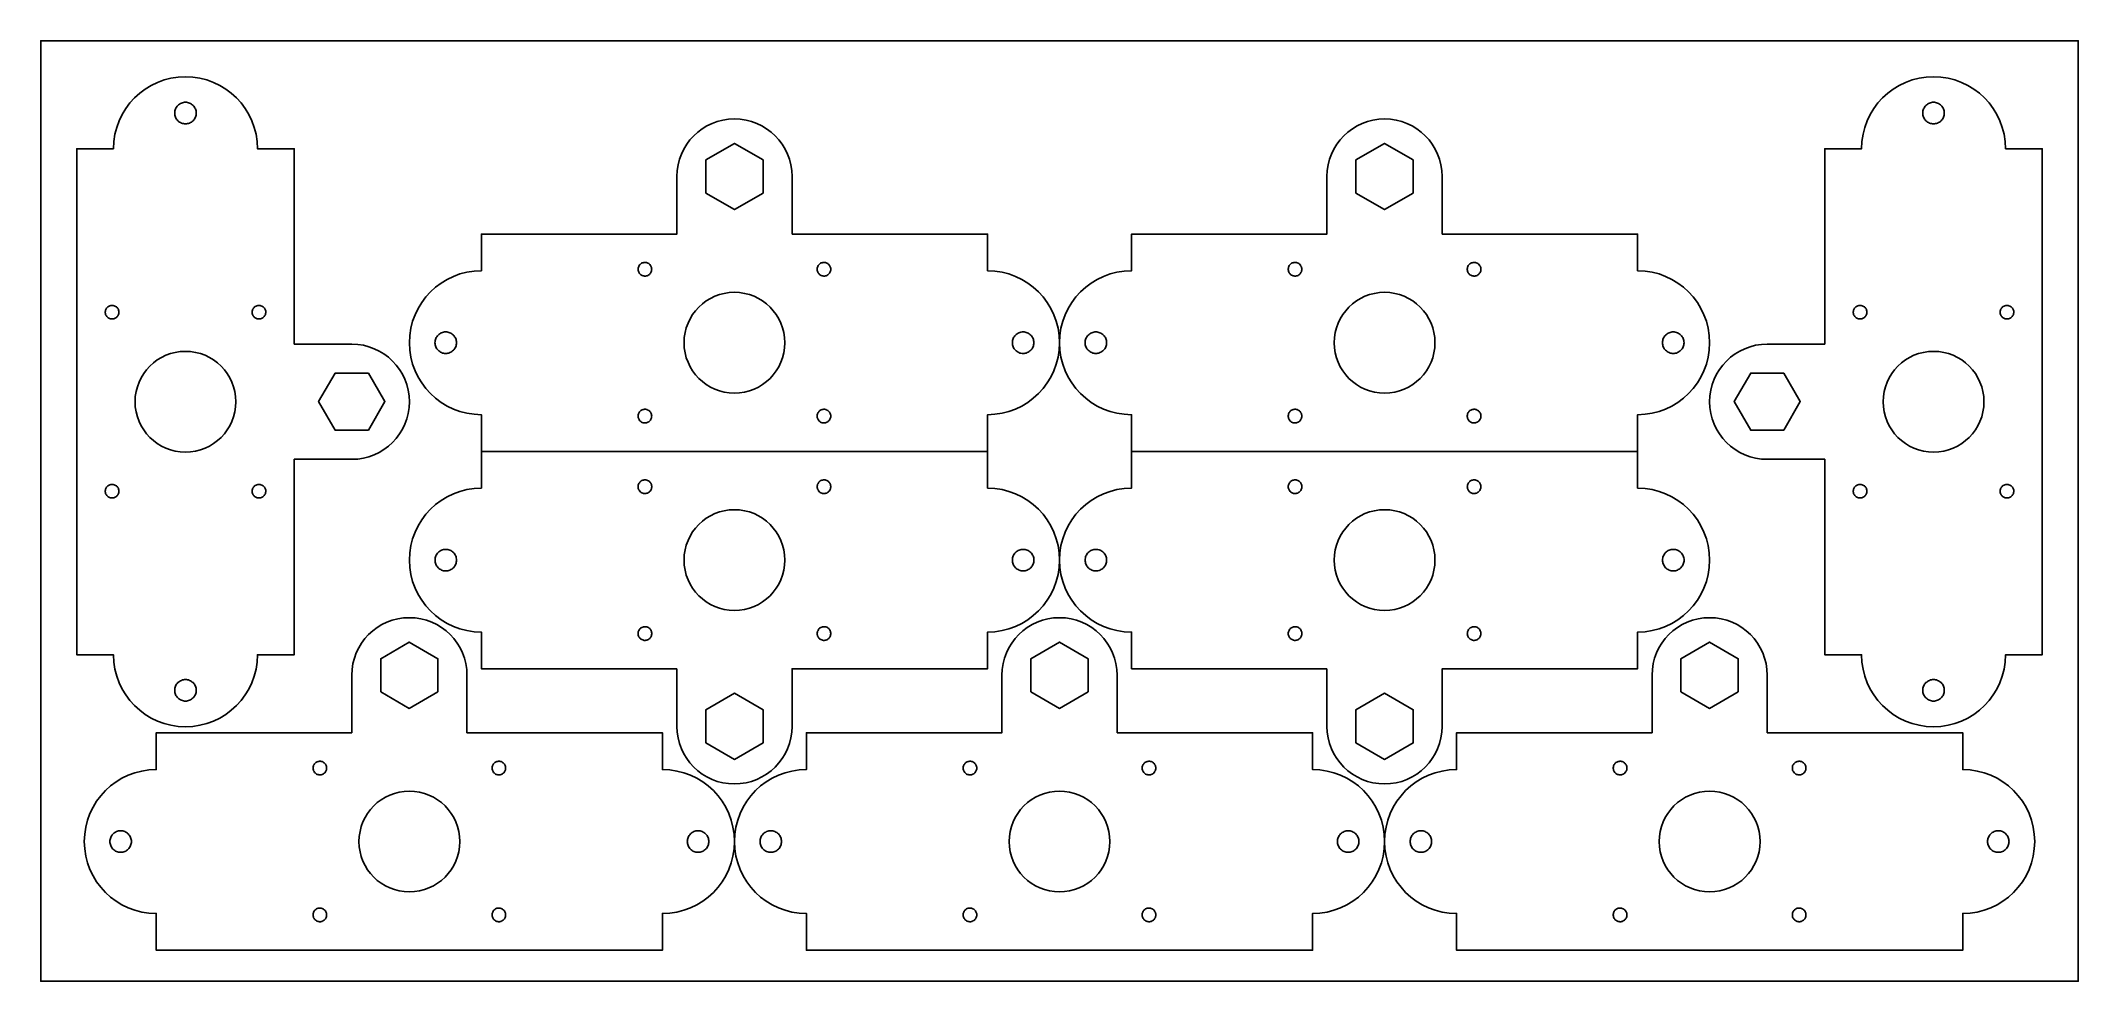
# Model space of a CAD drawing. Header units: millimetres. Extents: x 3269 to 3552, y 1534 to 1664.
import ezdxf

# ---------------------------------------------------------------- set-up
doc = ezdxf.new("R2010")
doc.units = ezdxf.units.MM

msp = doc.modelspace()

# ---------------------------------------------------------------- linework, layer by layer
at = {"color": 244, "true_color": 0x991b1e, "elevation": -6.6}
msp.add_lwpolyline([(3269.2, 1614.27), (3269.2, 1664.42), (3552.2, 1664.42), (3552.2, 1664.42), (3552.2, 1533.75), (3269.2, 1533.75), (3269.2, 1614.27)], dxfattribs=at)
for points, elevation in [([(3304.4, 1606.27), (3312.4, 1606.27, 1), (3312.4, 1622.27), (3304.4, 1622.27), (3304.4, 1649.42), (3299.3, 1649.42, 1), (3279.3, 1649.42), (3274.2, 1649.42), (3274.2, 1579.12), (3279.3, 1579.12, 1), (3299.3, 1579.12), (3304.4, 1579.12)], -6.6), ([(3517, 1606.27), (3509, 1606.27, -1), (3509, 1622.27), (3517, 1622.27), (3517, 1649.42), (3522.1, 1649.42, -1), (3542.1, 1649.42), (3547.2, 1649.42), (3547.2, 1579.12), (3542.1, 1579.12, -1), (3522.1, 1579.12), (3517, 1579.12)], -6.6), ([(3373.55, 1637.57), (3373.55, 1645.57, 1), (3357.55, 1645.57), (3357.55, 1637.57), (3330.4, 1637.57), (3330.4, 1632.47, 1), (3330.4, 1612.47), (3330.4, 1607.37), (3400.7, 1607.37), (3400.7, 1612.47, 1), (3400.7, 1632.47), (3400.7, 1637.57)], -6.6), ([(3463.85, 1637.57), (3463.85, 1645.57, 1), (3447.85, 1645.57), (3447.85, 1637.57), (3420.7, 1637.57), (3420.7, 1632.47, 1), (3420.7, 1612.47), (3420.7, 1607.37), (3491, 1607.37), (3491, 1612.47, 1), (3491, 1632.47), (3491, 1637.57)], -6.6), ([(3357.55, 1577.17), (3357.55, 1569.17, 1), (3373.55, 1569.17), (3373.55, 1577.17), (3400.7, 1577.17), (3400.7, 1582.27, 1), (3400.7, 1602.27), (3400.7, 1607.37), (3330.4, 1607.37), (3330.4, 1602.27, 1), (3330.4, 1582.27), (3330.4, 1577.17)], -6.6), ([(3447.85, 1577.17), (3447.85, 1569.17, 1), (3463.85, 1569.17), (3463.85, 1577.17), (3491, 1577.17), (3491, 1582.27, 1), (3491, 1602.27), (3491, 1607.37), (3420.7, 1607.37), (3420.7, 1602.27, 1), (3420.7, 1582.27), (3420.7, 1577.17)], -6.6), ([(3328.4, 1568.27), (3328.4, 1576.27, 1), (3312.4, 1576.27), (3312.4, 1568.27), (3285.25, 1568.27), (3285.25, 1563.17, 1), (3285.25, 1543.17), (3285.25, 1538.07), (3355.55, 1538.07), (3355.55, 1543.17, 1), (3355.55, 1563.17), (3355.55, 1568.27)], -4), ([(3418.7, 1568.27), (3418.7, 1576.27, 1), (3402.7, 1576.27), (3402.7, 1568.27), (3375.55, 1568.27), (3375.55, 1563.17, 1), (3375.55, 1543.17), (3375.55, 1538.07), (3445.85, 1538.07), (3445.85, 1543.17, 1), (3445.85, 1563.17), (3445.85, 1568.27)], -4), ([(3509, 1568.27), (3509, 1576.27, 1), (3493, 1576.27), (3493, 1568.27), (3465.85, 1568.27), (3465.85, 1563.17, 1), (3465.85, 1543.17), (3465.85, 1538.07), (3536.15, 1538.07), (3536.15, 1543.17, 1), (3536.15, 1563.17), (3536.15, 1568.27)], -4)]:
    msp.add_lwpolyline(points, format="xyb", close=True, dxfattribs=dict(elevation=elevation))
at = {"flags": 128}
for points, elevation in [([(3289.3, 1652.88), (3289.45, 1652.89), (3289.59, 1652.91), (3289.73, 1652.94), (3289.88, 1652.99), (3290.01, 1653.06), (3290.13, 1653.13), (3290.25, 1653.22), (3290.36, 1653.32), (3290.46, 1653.43), (3290.55, 1653.55), (3290.62, 1653.67), (3290.68, 1653.8), (3290.73, 1653.94), (3290.77, 1654.09), (3290.79, 1654.23), (3290.8, 1654.38), (3290.79, 1654.52), (3290.77, 1654.67), (3290.73, 1654.81), (3290.68, 1654.95), (3290.62, 1655.08), (3290.55, 1655.21), (3290.46, 1655.33), (3290.36, 1655.43), (3290.25, 1655.53), (3290.13, 1655.62), (3290.01, 1655.69), (3289.88, 1655.76), (3289.73, 1655.81), (3289.59, 1655.84), (3289.45, 1655.87), (3289.3, 1655.87), (3289.15, 1655.87), (3289.01, 1655.84), (3288.87, 1655.81), (3288.73, 1655.76), (3288.6, 1655.69), (3288.47, 1655.62), (3288.35, 1655.53), (3288.24, 1655.43), (3288.15, 1655.33), (3288.06, 1655.21), (3287.98, 1655.08), (3287.92, 1654.95), (3287.87, 1654.81), (3287.84, 1654.67), (3287.81, 1654.52), (3287.81, 1654.38), (3287.81, 1654.23), (3287.84, 1654.09), (3287.87, 1653.94), (3287.92, 1653.8), (3287.98, 1653.67), (3288.06, 1653.55), (3288.15, 1653.43), (3288.24, 1653.32), (3288.35, 1653.22), (3288.47, 1653.13), (3288.6, 1653.06), (3288.73, 1652.99), (3288.87, 1652.94), (3289.01, 1652.91), (3289.15, 1652.89), (3289.3, 1652.88)], -3.6), ([(3289.3, 1652.88), (3289.45, 1652.89), (3289.59, 1652.91), (3289.73, 1652.94), (3289.88, 1652.99), (3290.01, 1653.06), (3290.13, 1653.13), (3290.25, 1653.22), (3290.36, 1653.32), (3290.46, 1653.43), (3290.55, 1653.55), (3290.62, 1653.67), (3290.68, 1653.8), (3290.73, 1653.94), (3290.77, 1654.09), (3290.79, 1654.23), (3290.8, 1654.38), (3290.79, 1654.52), (3290.77, 1654.67), (3290.73, 1654.81), (3290.68, 1654.95), (3290.62, 1655.08), (3290.55, 1655.21), (3290.46, 1655.33), (3290.36, 1655.43), (3290.25, 1655.53), (3290.13, 1655.62), (3290.01, 1655.69), (3289.88, 1655.76), (3289.73, 1655.81), (3289.59, 1655.84), (3289.45, 1655.87), (3289.3, 1655.87), (3289.15, 1655.87), (3289.01, 1655.84), (3288.87, 1655.81), (3288.73, 1655.76), (3288.6, 1655.69), (3288.47, 1655.62), (3288.35, 1655.53), (3288.24, 1655.43), (3288.15, 1655.33), (3288.06, 1655.21), (3287.98, 1655.08), (3287.92, 1654.95), (3287.87, 1654.81), (3287.84, 1654.67), (3287.81, 1654.52), (3287.81, 1654.38), (3287.81, 1654.23), (3287.84, 1654.09), (3287.87, 1653.94), (3287.92, 1653.8), (3287.98, 1653.67), (3288.06, 1653.55), (3288.15, 1653.43), (3288.24, 1653.32), (3288.35, 1653.22), (3288.47, 1653.13), (3288.6, 1653.06), (3288.73, 1652.99), (3288.87, 1652.94), (3289.01, 1652.91), (3289.15, 1652.89), (3289.3, 1652.88)], -3.6), ([(3532.1, 1652.88), (3531.95, 1652.89), (3531.81, 1652.91), (3531.66, 1652.94), (3531.52, 1652.99), (3531.39, 1653.06), (3531.27, 1653.13), (3531.15, 1653.22), (3531.04, 1653.32), (3530.94, 1653.43), (3530.85, 1653.55), (3530.78, 1653.67), (3530.72, 1653.8), (3530.66, 1653.94), (3530.63, 1654.09), (3530.61, 1654.23), (3530.6, 1654.38), (3530.61, 1654.52), (3530.63, 1654.67), (3530.66, 1654.81), (3530.72, 1654.95), (3530.78, 1655.08), (3530.85, 1655.21), (3530.94, 1655.33), (3531.04, 1655.43), (3531.15, 1655.53), (3531.27, 1655.62), (3531.39, 1655.69), (3531.52, 1655.76), (3531.66, 1655.81), (3531.81, 1655.84), (3531.95, 1655.87), (3532.1, 1655.87), (3532.24, 1655.87), (3532.39, 1655.84), (3532.53, 1655.81), (3532.67, 1655.76), (3532.8, 1655.69), (3532.93, 1655.62), (3533.05, 1655.53), (3533.15, 1655.43), (3533.25, 1655.33), (3533.34, 1655.21), (3533.42, 1655.08), (3533.48, 1654.95), (3533.53, 1654.81), (3533.56, 1654.67), (3533.59, 1654.52), (3533.59, 1654.38), (3533.59, 1654.23), (3533.56, 1654.09), (3533.53, 1653.94), (3533.48, 1653.8), (3533.42, 1653.67), (3533.34, 1653.55), (3533.25, 1653.43), (3533.15, 1653.32), (3533.05, 1653.22), (3532.93, 1653.13), (3532.8, 1653.06), (3532.67, 1652.99), (3532.53, 1652.94), (3532.39, 1652.91), (3532.24, 1652.89), (3532.1, 1652.88)], -3.6), ([(3532.1, 1652.88), (3531.95, 1652.89), (3531.81, 1652.91), (3531.66, 1652.94), (3531.52, 1652.99), (3531.39, 1653.06), (3531.27, 1653.13), (3531.15, 1653.22), (3531.04, 1653.32), (3530.94, 1653.43), (3530.85, 1653.55), (3530.78, 1653.67), (3530.72, 1653.8), (3530.66, 1653.94), (3530.63, 1654.09), (3530.61, 1654.23), (3530.6, 1654.38), (3530.61, 1654.52), (3530.63, 1654.67), (3530.66, 1654.81), (3530.72, 1654.95), (3530.78, 1655.08), (3530.85, 1655.21), (3530.94, 1655.33), (3531.04, 1655.43), (3531.15, 1655.53), (3531.27, 1655.62), (3531.39, 1655.69), (3531.52, 1655.76), (3531.66, 1655.81), (3531.81, 1655.84), (3531.95, 1655.87), (3532.1, 1655.87), (3532.24, 1655.87), (3532.39, 1655.84), (3532.53, 1655.81), (3532.67, 1655.76), (3532.8, 1655.69), (3532.93, 1655.62), (3533.05, 1655.53), (3533.15, 1655.43), (3533.25, 1655.33), (3533.34, 1655.21), (3533.42, 1655.08), (3533.48, 1654.95), (3533.53, 1654.81), (3533.56, 1654.67), (3533.59, 1654.52), (3533.59, 1654.38), (3533.59, 1654.23), (3533.56, 1654.09), (3533.53, 1653.94), (3533.48, 1653.8), (3533.42, 1653.67), (3533.34, 1653.55), (3533.25, 1653.43), (3533.15, 1653.32), (3533.05, 1653.22), (3532.93, 1653.13), (3532.8, 1653.06), (3532.67, 1652.99), (3532.53, 1652.94), (3532.39, 1652.91), (3532.24, 1652.89), (3532.1, 1652.88)], -3.6), ([(3361.57, 1647.87), (3365.54, 1650.17), (3369.52, 1647.87), (3369.52, 1643.27), (3365.54, 1640.97), (3361.57, 1643.27), (3361.57, 1647.87)], -3.6), ([(3365.54, 1650.17), (3361.57, 1647.87), (3361.57, 1643.27), (3365.54, 1640.97), (3369.52, 1643.27), (3369.52, 1647.87), (3365.54, 1650.17)], -3.6), ([(3451.87, 1647.87), (3455.84, 1650.17), (3459.82, 1647.87), (3459.82, 1643.27), (3455.84, 1640.97), (3451.87, 1643.27), (3451.87, 1647.87)], -3.6), ([(3455.84, 1650.17), (3451.87, 1647.87), (3451.87, 1643.27), (3455.84, 1640.97), (3459.82, 1643.27), (3459.82, 1647.87), (3455.84, 1650.17)], -3.6), ([(3354.06, 1632.68), (3354.05, 1632.8), (3354.03, 1632.91), (3353.99, 1633.02), (3353.94, 1633.12), (3353.88, 1633.22), (3353.81, 1633.32), (3353.73, 1633.4), (3353.64, 1633.47), (3353.53, 1633.52), (3353.42, 1633.57), (3353.32, 1633.6), (3353.2, 1633.62), (3353.08, 1633.63), (3352.97, 1633.61), (3352.86, 1633.59), (3352.74, 1633.55), (3352.64, 1633.5), (3352.54, 1633.43), (3352.45, 1633.36), (3352.38, 1633.27), (3352.31, 1633.18), (3352.25, 1633.07), (3352.21, 1632.97), (3352.19, 1632.85), (3352.17, 1632.73), (3352.17, 1632.62), (3352.19, 1632.5), (3352.21, 1632.39), (3352.25, 1632.28), (3352.31, 1632.18), (3352.38, 1632.08), (3352.45, 1631.99), (3352.54, 1631.92), (3352.64, 1631.85), (3352.74, 1631.8), (3352.86, 1631.76), (3352.97, 1631.74), (3353.08, 1631.73), (3353.2, 1631.73), (3353.32, 1631.75), (3353.42, 1631.78), (3353.53, 1631.83), (3353.64, 1631.89), (3353.73, 1631.95), (3353.81, 1632.03), (3353.88, 1632.13), (3353.94, 1632.23), (3353.99, 1632.33), (3354.03, 1632.44), (3354.05, 1632.56), (3354.06, 1632.68)], -3.6), ([(3354.06, 1632.68), (3354.05, 1632.8), (3354.03, 1632.91), (3353.99, 1633.02), (3353.94, 1633.12), (3353.88, 1633.22), (3353.81, 1633.32), (3353.73, 1633.4), (3353.64, 1633.47), (3353.53, 1633.52), (3353.42, 1633.57), (3353.32, 1633.6), (3353.2, 1633.62), (3353.08, 1633.63), (3352.97, 1633.61), (3352.86, 1633.59), (3352.74, 1633.55), (3352.64, 1633.5), (3352.54, 1633.43), (3352.45, 1633.36), (3352.38, 1633.27), (3352.31, 1633.18), (3352.25, 1633.07), (3352.21, 1632.97), (3352.19, 1632.85), (3352.17, 1632.73), (3352.17, 1632.62), (3352.19, 1632.5), (3352.21, 1632.39), (3352.25, 1632.28), (3352.31, 1632.18), (3352.38, 1632.08), (3352.45, 1631.99), (3352.54, 1631.92), (3352.64, 1631.85), (3352.74, 1631.8), (3352.86, 1631.76), (3352.97, 1631.74), (3353.08, 1631.73), (3353.2, 1631.73), (3353.32, 1631.75), (3353.42, 1631.78), (3353.53, 1631.83), (3353.64, 1631.89), (3353.73, 1631.95), (3353.81, 1632.03), (3353.88, 1632.13), (3353.94, 1632.23), (3353.99, 1632.33), (3354.03, 1632.44), (3354.05, 1632.56), (3354.06, 1632.68)], -3.6), ([(3378.92, 1632.68), (3378.92, 1632.8), (3378.9, 1632.91), (3378.86, 1633.02), (3378.81, 1633.12), (3378.75, 1633.22), (3378.68, 1633.32), (3378.59, 1633.4), (3378.5, 1633.47), (3378.4, 1633.52), (3378.29, 1633.57), (3378.18, 1633.6), (3378.07, 1633.62), (3377.95, 1633.63), (3377.84, 1633.61), (3377.72, 1633.59), (3377.61, 1633.55), (3377.51, 1633.5), (3377.41, 1633.43), (3377.32, 1633.36), (3377.25, 1633.27), (3377.18, 1633.18), (3377.12, 1633.07), (3377.08, 1632.97), (3377.05, 1632.85), (3377.04, 1632.73), (3377.04, 1632.62), (3377.05, 1632.5), (3377.08, 1632.39), (3377.12, 1632.28), (3377.18, 1632.18), (3377.25, 1632.08), (3377.32, 1631.99), (3377.41, 1631.92), (3377.51, 1631.85), (3377.61, 1631.8), (3377.72, 1631.76), (3377.84, 1631.74), (3377.95, 1631.73), (3378.07, 1631.73), (3378.18, 1631.75), (3378.29, 1631.78), (3378.4, 1631.83), (3378.5, 1631.89), (3378.59, 1631.95), (3378.68, 1632.03), (3378.75, 1632.13), (3378.81, 1632.23), (3378.86, 1632.33), (3378.9, 1632.44), (3378.92, 1632.56), (3378.92, 1632.68)], -3.6), ([(3444.36, 1632.68), (3444.35, 1632.8), (3444.33, 1632.91), (3444.29, 1633.02), (3444.24, 1633.12), (3444.18, 1633.22), (3444.11, 1633.32), (3444.03, 1633.4), (3443.94, 1633.47), (3443.83, 1633.52), (3443.72, 1633.57), (3443.62, 1633.6), (3443.5, 1633.62), (3443.38, 1633.63), (3443.27, 1633.61), (3443.16, 1633.59), (3443.04, 1633.55), (3442.94, 1633.5), (3442.84, 1633.43), (3442.75, 1633.36), (3442.68, 1633.27), (3442.61, 1633.18), (3442.55, 1633.07), (3442.51, 1632.97), (3442.49, 1632.85), (3442.47, 1632.73), (3442.47, 1632.62), (3442.49, 1632.5), (3442.51, 1632.39), (3442.55, 1632.28), (3442.61, 1632.18), (3442.68, 1632.08), (3442.75, 1631.99), (3442.84, 1631.92), (3442.94, 1631.85), (3443.04, 1631.8), (3443.16, 1631.76), (3443.27, 1631.74), (3443.38, 1631.73), (3443.5, 1631.73), (3443.62, 1631.75), (3443.72, 1631.78), (3443.83, 1631.83), (3443.94, 1631.89), (3444.03, 1631.95), (3444.11, 1632.03), (3444.18, 1632.13), (3444.24, 1632.23), (3444.29, 1632.33), (3444.33, 1632.44), (3444.35, 1632.56), (3444.36, 1632.68)], -3.6), ([(3444.36, 1632.68), (3444.35, 1632.8), (3444.33, 1632.91), (3444.29, 1633.02), (3444.24, 1633.12), (3444.18, 1633.22), (3444.11, 1633.32), (3444.03, 1633.4), (3443.94, 1633.47), (3443.83, 1633.52), (3443.72, 1633.57), (3443.62, 1633.6), (3443.5, 1633.62), (3443.38, 1633.63), (3443.27, 1633.61), (3443.16, 1633.59), (3443.04, 1633.55), (3442.94, 1633.5), (3442.84, 1633.43), (3442.75, 1633.36), (3442.68, 1633.27), (3442.61, 1633.18), (3442.55, 1633.07), (3442.51, 1632.97), (3442.49, 1632.85), (3442.47, 1632.73), (3442.47, 1632.62), (3442.49, 1632.5), (3442.51, 1632.39), (3442.55, 1632.28), (3442.61, 1632.18), (3442.68, 1632.08), (3442.75, 1631.99), (3442.84, 1631.92), (3442.94, 1631.85), (3443.04, 1631.8), (3443.16, 1631.76), (3443.27, 1631.74), (3443.38, 1631.73), (3443.5, 1631.73), (3443.62, 1631.75), (3443.72, 1631.78), (3443.83, 1631.83), (3443.94, 1631.89), (3444.03, 1631.95), (3444.11, 1632.03), (3444.18, 1632.13), (3444.24, 1632.23), (3444.29, 1632.33), (3444.33, 1632.44), (3444.35, 1632.56), (3444.36, 1632.68)], -3.6), ([(3469.22, 1632.68), (3469.22, 1632.8), (3469.2, 1632.91), (3469.16, 1633.02), (3469.11, 1633.12), (3469.05, 1633.22), (3468.98, 1633.32), (3468.89, 1633.4), (3468.8, 1633.47), (3468.7, 1633.52), (3468.59, 1633.57), (3468.48, 1633.6), (3468.37, 1633.62), (3468.25, 1633.63), (3468.14, 1633.61), (3468.02, 1633.59), (3467.91, 1633.55), (3467.81, 1633.5), (3467.71, 1633.43), (3467.62, 1633.36), (3467.55, 1633.27), (3467.48, 1633.18), (3467.42, 1633.07), (3467.38, 1632.97), (3467.35, 1632.85), (3467.34, 1632.73), (3467.34, 1632.62), (3467.35, 1632.5), (3467.38, 1632.39), (3467.42, 1632.28), (3467.48, 1632.18), (3467.55, 1632.08), (3467.62, 1631.99), (3467.71, 1631.92), (3467.81, 1631.85), (3467.91, 1631.8), (3468.02, 1631.76), (3468.14, 1631.74), (3468.25, 1631.73), (3468.37, 1631.73), (3468.48, 1631.75), (3468.59, 1631.78), (3468.7, 1631.83), (3468.8, 1631.89), (3468.89, 1631.95), (3468.98, 1632.03), (3469.05, 1632.13), (3469.11, 1632.23), (3469.16, 1632.33), (3469.2, 1632.44), (3469.22, 1632.56), (3469.22, 1632.68)], -3.6), ([(3279.1, 1625.77), (3279.22, 1625.77), (3279.34, 1625.8), (3279.45, 1625.83), (3279.55, 1625.88), (3279.65, 1625.94), (3279.75, 1626.01), (3279.83, 1626.1), (3279.89, 1626.19), (3279.95, 1626.29), (3280, 1626.4), (3280.03, 1626.51), (3280.05, 1626.63), (3280.05, 1626.74), (3280.04, 1626.85), (3280.02, 1626.97), (3279.98, 1627.08), (3279.93, 1627.18), (3279.86, 1627.28), (3279.79, 1627.37), (3279.7, 1627.44), (3279.6, 1627.51), (3279.5, 1627.57), (3279.39, 1627.61), (3279.28, 1627.64), (3279.16, 1627.66), (3279.05, 1627.66), (3278.93, 1627.64), (3278.81, 1627.61), (3278.71, 1627.57), (3278.6, 1627.51), (3278.51, 1627.44), (3278.42, 1627.37), (3278.35, 1627.28), (3278.28, 1627.18), (3278.23, 1627.08), (3278.19, 1626.97), (3278.17, 1626.85), (3278.16, 1626.74), (3278.16, 1626.63), (3278.18, 1626.51), (3278.21, 1626.4), (3278.26, 1626.29), (3278.31, 1626.19), (3278.38, 1626.1), (3278.46, 1626.01), (3278.56, 1625.94), (3278.66, 1625.88), (3278.76, 1625.83), (3278.87, 1625.8), (3278.98, 1625.77), (3279.1, 1625.77)], -3.6), ([(3279.1, 1625.77), (3279.22, 1625.77), (3279.34, 1625.8), (3279.45, 1625.83), (3279.55, 1625.88), (3279.65, 1625.94), (3279.75, 1626.01), (3279.83, 1626.1), (3279.89, 1626.19), (3279.95, 1626.29), (3280, 1626.4), (3280.03, 1626.51), (3280.05, 1626.63), (3280.05, 1626.74), (3280.04, 1626.85), (3280.02, 1626.97), (3279.98, 1627.08), (3279.93, 1627.18), (3279.86, 1627.28), (3279.79, 1627.37), (3279.7, 1627.44), (3279.6, 1627.51), (3279.5, 1627.57), (3279.39, 1627.61), (3279.28, 1627.64), (3279.16, 1627.66), (3279.05, 1627.66), (3278.93, 1627.64), (3278.81, 1627.61), (3278.71, 1627.57), (3278.6, 1627.51), (3278.51, 1627.44), (3278.42, 1627.37), (3278.35, 1627.28), (3278.28, 1627.18), (3278.23, 1627.08), (3278.19, 1626.97), (3278.17, 1626.85), (3278.16, 1626.74), (3278.16, 1626.63), (3278.18, 1626.51), (3278.21, 1626.4), (3278.26, 1626.29), (3278.31, 1626.19), (3278.38, 1626.1), (3278.46, 1626.01), (3278.56, 1625.94), (3278.66, 1625.88), (3278.76, 1625.83), (3278.87, 1625.8), (3278.98, 1625.77), (3279.1, 1625.77)], -3.6), ([(3299.5, 1625.77), (3299.62, 1625.77), (3299.74, 1625.8), (3299.85, 1625.83), (3299.95, 1625.88), (3300.05, 1625.94), (3300.15, 1626.01), (3300.23, 1626.1), (3300.29, 1626.19), (3300.35, 1626.29), (3300.4, 1626.4), (3300.43, 1626.51), (3300.45, 1626.63), (3300.45, 1626.74), (3300.44, 1626.85), (3300.42, 1626.97), (3300.38, 1627.08), (3300.33, 1627.18), (3300.26, 1627.28), (3300.19, 1627.37), (3300.1, 1627.44), (3300, 1627.51), (3299.9, 1627.57), (3299.79, 1627.61), (3299.68, 1627.64), (3299.56, 1627.66), (3299.45, 1627.66), (3299.33, 1627.64), (3299.21, 1627.61), (3299.11, 1627.57), (3299, 1627.51), (3298.91, 1627.44), (3298.82, 1627.37), (3298.75, 1627.28), (3298.68, 1627.18), (3298.63, 1627.08), (3298.59, 1626.97), (3298.57, 1626.85), (3298.56, 1626.74), (3298.56, 1626.63), (3298.58, 1626.51), (3298.61, 1626.4), (3298.66, 1626.29), (3298.71, 1626.19), (3298.78, 1626.1), (3298.86, 1626.01), (3298.96, 1625.94), (3299.06, 1625.88), (3299.16, 1625.83), (3299.27, 1625.8), (3299.39, 1625.77), (3299.5, 1625.77)], -3.6), ([(3299.5, 1625.77), (3299.62, 1625.77), (3299.74, 1625.8), (3299.85, 1625.83), (3299.95, 1625.88), (3300.05, 1625.94), (3300.15, 1626.01), (3300.23, 1626.1), (3300.29, 1626.19), (3300.35, 1626.29), (3300.4, 1626.4), (3300.43, 1626.51), (3300.45, 1626.63), (3300.45, 1626.74), (3300.44, 1626.85), (3300.42, 1626.97), (3300.38, 1627.08), (3300.33, 1627.18), (3300.26, 1627.28), (3300.19, 1627.37), (3300.1, 1627.44), (3300, 1627.51), (3299.9, 1627.57), (3299.79, 1627.61), (3299.68, 1627.64), (3299.56, 1627.66), (3299.45, 1627.66), (3299.33, 1627.64), (3299.21, 1627.61), (3299.11, 1627.57), (3299, 1627.51), (3298.91, 1627.44), (3298.82, 1627.37), (3298.75, 1627.28), (3298.68, 1627.18), (3298.63, 1627.08), (3298.59, 1626.97), (3298.57, 1626.85), (3298.56, 1626.74), (3298.56, 1626.63), (3298.58, 1626.51), (3298.61, 1626.4), (3298.66, 1626.29), (3298.71, 1626.19), (3298.78, 1626.1), (3298.86, 1626.01), (3298.96, 1625.94), (3299.06, 1625.88), (3299.16, 1625.83), (3299.27, 1625.8), (3299.39, 1625.77), (3299.5, 1625.77)], -3.6), ([(3521.89, 1625.77), (3521.77, 1625.77), (3521.66, 1625.8), (3521.55, 1625.83), (3521.44, 1625.88), (3521.35, 1625.94), (3521.25, 1626.01), (3521.17, 1626.1), (3521.1, 1626.19), (3521.05, 1626.29), (3521, 1626.4), (3520.97, 1626.51), (3520.95, 1626.63), (3520.94, 1626.74), (3520.96, 1626.85), (3520.98, 1626.97), (3521.02, 1627.08), (3521.07, 1627.18), (3521.14, 1627.28), (3521.21, 1627.37), (3521.3, 1627.44), (3521.39, 1627.51), (3521.5, 1627.57), (3521.6, 1627.61), (3521.72, 1627.64), (3521.84, 1627.66), (3521.95, 1627.66), (3522.07, 1627.64), (3522.18, 1627.61), (3522.29, 1627.57), (3522.39, 1627.51), (3522.49, 1627.44), (3522.58, 1627.37), (3522.65, 1627.28), (3522.72, 1627.18), (3522.77, 1627.08), (3522.81, 1626.97), (3522.83, 1626.85), (3522.84, 1626.74), (3522.84, 1626.63), (3522.82, 1626.51), (3522.79, 1626.4), (3522.74, 1626.29), (3522.68, 1626.19), (3522.62, 1626.1), (3522.54, 1626.01), (3522.44, 1625.94), (3522.34, 1625.88), (3522.23, 1625.83), (3522.13, 1625.8), (3522.01, 1625.77), (3521.89, 1625.77)], -3.6), ([(3521.89, 1625.77), (3521.77, 1625.77), (3521.66, 1625.8), (3521.55, 1625.83), (3521.44, 1625.88), (3521.35, 1625.94), (3521.25, 1626.01), (3521.17, 1626.1), (3521.1, 1626.19), (3521.05, 1626.29), (3521, 1626.4), (3520.97, 1626.51), (3520.95, 1626.63), (3520.94, 1626.74), (3520.96, 1626.85), (3520.98, 1626.97), (3521.02, 1627.08), (3521.07, 1627.18), (3521.14, 1627.28), (3521.21, 1627.37), (3521.3, 1627.44), (3521.39, 1627.51), (3521.5, 1627.57), (3521.6, 1627.61), (3521.72, 1627.64), (3521.84, 1627.66), (3521.95, 1627.66), (3522.07, 1627.64), (3522.18, 1627.61), (3522.29, 1627.57), (3522.39, 1627.51), (3522.49, 1627.44), (3522.58, 1627.37), (3522.65, 1627.28), (3522.72, 1627.18), (3522.77, 1627.08), (3522.81, 1626.97), (3522.83, 1626.85), (3522.84, 1626.74), (3522.84, 1626.63), (3522.82, 1626.51), (3522.79, 1626.4), (3522.74, 1626.29), (3522.68, 1626.19), (3522.62, 1626.1), (3522.54, 1626.01), (3522.44, 1625.94), (3522.34, 1625.88), (3522.23, 1625.83), (3522.13, 1625.8), (3522.01, 1625.77), (3521.89, 1625.77)], -3.6), ([(3542.29, 1625.77), (3542.17, 1625.77), (3542.06, 1625.8), (3541.95, 1625.83), (3541.84, 1625.88), (3541.75, 1625.94), (3541.65, 1626.01), (3541.57, 1626.1), (3541.5, 1626.19), (3541.45, 1626.29), (3541.4, 1626.4), (3541.37, 1626.51), (3541.35, 1626.63), (3541.34, 1626.74), (3541.36, 1626.85), (3541.38, 1626.97), (3541.42, 1627.08), (3541.47, 1627.18), (3541.54, 1627.28), (3541.61, 1627.37), (3541.7, 1627.44), (3541.79, 1627.51), (3541.9, 1627.57), (3542, 1627.61), (3542.12, 1627.64), (3542.24, 1627.66), (3542.35, 1627.66), (3542.47, 1627.64), (3542.58, 1627.61), (3542.69, 1627.57), (3542.79, 1627.51), (3542.89, 1627.44), (3542.98, 1627.37), (3543.05, 1627.28), (3543.12, 1627.18), (3543.17, 1627.08), (3543.21, 1626.97), (3543.23, 1626.85), (3543.24, 1626.74), (3543.24, 1626.63), (3543.22, 1626.51), (3543.19, 1626.4), (3543.14, 1626.29), (3543.08, 1626.19), (3543.02, 1626.1), (3542.94, 1626.01), (3542.84, 1625.94), (3542.74, 1625.88), (3542.63, 1625.83), (3542.53, 1625.8), (3542.41, 1625.77), (3542.29, 1625.77)], -3.6), ([(3542.29, 1625.77), (3542.17, 1625.77), (3542.06, 1625.8), (3541.95, 1625.83), (3541.84, 1625.88), (3541.75, 1625.94), (3541.65, 1626.01), (3541.57, 1626.1), (3541.5, 1626.19), (3541.45, 1626.29), (3541.4, 1626.4), (3541.37, 1626.51), (3541.35, 1626.63), (3541.34, 1626.74), (3541.36, 1626.85), (3541.38, 1626.97), (3541.42, 1627.08), (3541.47, 1627.18), (3541.54, 1627.28), (3541.61, 1627.37), (3541.7, 1627.44), (3541.79, 1627.51), (3541.9, 1627.57), (3542, 1627.61), (3542.12, 1627.64), (3542.24, 1627.66), (3542.35, 1627.66), (3542.47, 1627.64), (3542.58, 1627.61), (3542.69, 1627.57), (3542.79, 1627.51), (3542.89, 1627.44), (3542.98, 1627.37), (3543.05, 1627.28), (3543.12, 1627.18), (3543.17, 1627.08), (3543.21, 1626.97), (3543.23, 1626.85), (3543.24, 1626.74), (3543.24, 1626.63), (3543.22, 1626.51), (3543.19, 1626.4), (3543.14, 1626.29), (3543.08, 1626.19), (3543.02, 1626.1), (3542.94, 1626.01), (3542.84, 1625.94), (3542.74, 1625.88), (3542.63, 1625.83), (3542.53, 1625.8), (3542.41, 1625.77), (3542.29, 1625.77)], -3.6), ([(3326.94, 1622.47), (3326.94, 1622.62), (3326.91, 1622.76), (3326.88, 1622.91), (3326.83, 1623.05), (3326.77, 1623.18), (3326.69, 1623.3), (3326.6, 1623.42), (3326.51, 1623.53), (3326.4, 1623.63), (3326.28, 1623.72), (3326.15, 1623.79), (3326.02, 1623.85), (3325.88, 1623.91), (3325.74, 1623.94), (3325.6, 1623.96), (3325.45, 1623.97), (3325.3, 1623.96), (3325.16, 1623.94), (3325.02, 1623.91), (3324.87, 1623.85), (3324.74, 1623.79), (3324.62, 1623.72), (3324.5, 1623.63), (3324.39, 1623.53), (3324.29, 1623.42), (3324.2, 1623.3), (3324.13, 1623.18), (3324.07, 1623.05), (3324.02, 1622.91), (3323.98, 1622.76), (3323.96, 1622.62), (3323.95, 1622.47), (3323.96, 1622.33), (3323.98, 1622.18), (3324.02, 1622.04), (3324.07, 1621.9), (3324.13, 1621.77), (3324.2, 1621.64), (3324.29, 1621.52), (3324.39, 1621.42), (3324.5, 1621.32), (3324.62, 1621.23), (3324.74, 1621.15), (3324.87, 1621.09), (3325.02, 1621.04), (3325.16, 1621.01), (3325.3, 1620.98), (3325.45, 1620.98), (3325.6, 1620.98), (3325.74, 1621.01), (3325.88, 1621.04), (3326.02, 1621.09), (3326.15, 1621.15), (3326.28, 1621.23), (3326.4, 1621.32), (3326.51, 1621.42), (3326.6, 1621.52), (3326.69, 1621.64), (3326.77, 1621.77), (3326.83, 1621.9), (3326.88, 1622.04), (3326.91, 1622.18), (3326.94, 1622.33), (3326.94, 1622.47)], -3.6), ([(3326.94, 1622.47), (3326.94, 1622.62), (3326.91, 1622.76), (3326.88, 1622.91), (3326.83, 1623.05), (3326.77, 1623.18), (3326.69, 1623.3), (3326.6, 1623.42), (3326.51, 1623.53), (3326.4, 1623.63), (3326.28, 1623.72), (3326.15, 1623.79), (3326.02, 1623.85), (3325.88, 1623.91), (3325.74, 1623.94), (3325.6, 1623.96), (3325.45, 1623.97), (3325.3, 1623.96), (3325.16, 1623.94), (3325.02, 1623.91), (3324.87, 1623.85), (3324.74, 1623.79), (3324.62, 1623.72), (3324.5, 1623.63), (3324.39, 1623.53), (3324.29, 1623.42), (3324.2, 1623.3), (3324.13, 1623.18), (3324.07, 1623.05), (3324.02, 1622.91), (3323.98, 1622.76), (3323.96, 1622.62), (3323.95, 1622.47), (3323.96, 1622.33), (3323.98, 1622.18), (3324.02, 1622.04), (3324.07, 1621.9), (3324.13, 1621.77), (3324.2, 1621.64), (3324.29, 1621.52), (3324.39, 1621.42), (3324.5, 1621.32), (3324.62, 1621.23), (3324.74, 1621.15), (3324.87, 1621.09), (3325.02, 1621.04), (3325.16, 1621.01), (3325.3, 1620.98), (3325.45, 1620.98), (3325.6, 1620.98), (3325.74, 1621.01), (3325.88, 1621.04), (3326.02, 1621.09), (3326.15, 1621.15), (3326.28, 1621.23), (3326.4, 1621.32), (3326.51, 1621.42), (3326.6, 1621.52), (3326.69, 1621.64), (3326.77, 1621.77), (3326.83, 1621.9), (3326.88, 1622.04), (3326.91, 1622.18), (3326.94, 1622.33), (3326.94, 1622.47)], -3.6), ([(3407.14, 1622.47), (3407.13, 1622.62), (3407.11, 1622.76), (3407.08, 1622.91), (3407.03, 1623.05), (3406.96, 1623.18), (3406.89, 1623.3), (3406.8, 1623.42), (3406.7, 1623.53), (3406.59, 1623.63), (3406.47, 1623.72), (3406.35, 1623.79), (3406.22, 1623.85), (3406.08, 1623.91), (3405.93, 1623.94), (3405.79, 1623.96), (3405.64, 1623.97), (3405.5, 1623.96), (3405.35, 1623.94), (3405.21, 1623.91), (3405.07, 1623.85), (3404.94, 1623.79), (3404.81, 1623.72), (3404.7, 1623.63), (3404.59, 1623.53), (3404.49, 1623.42), (3404.4, 1623.3), (3404.33, 1623.18), (3404.26, 1623.05), (3404.21, 1622.91), (3404.18, 1622.76), (3404.16, 1622.62), (3404.15, 1622.47), (3404.16, 1622.33), (3404.18, 1622.18), (3404.21, 1622.04), (3404.26, 1621.9), (3404.33, 1621.77), (3404.4, 1621.64), (3404.49, 1621.52), (3404.59, 1621.42), (3404.7, 1621.32), (3404.81, 1621.23), (3404.94, 1621.15), (3405.07, 1621.09), (3405.21, 1621.04), (3405.35, 1621.01), (3405.5, 1620.98), (3405.64, 1620.98), (3405.79, 1620.98), (3405.93, 1621.01), (3406.08, 1621.04), (3406.22, 1621.09), (3406.35, 1621.15), (3406.47, 1621.23), (3406.59, 1621.32), (3406.7, 1621.42), (3406.8, 1621.52), (3406.89, 1621.64), (3406.96, 1621.77), (3407.03, 1621.9), (3407.08, 1622.04), (3407.11, 1622.18), (3407.13, 1622.33), (3407.14, 1622.47)], -3.6), ([(3407.14, 1622.47), (3407.13, 1622.62), (3407.11, 1622.76), (3407.08, 1622.91), (3407.03, 1623.05), (3406.96, 1623.18), (3406.89, 1623.3), (3406.8, 1623.42), (3406.7, 1623.53), (3406.59, 1623.63), (3406.47, 1623.72), (3406.35, 1623.79), (3406.22, 1623.85), (3406.08, 1623.91), (3405.93, 1623.94), (3405.79, 1623.96), (3405.64, 1623.97), (3405.5, 1623.96), (3405.35, 1623.94), (3405.21, 1623.91), (3405.07, 1623.85), (3404.94, 1623.79), (3404.81, 1623.72), (3404.7, 1623.63), (3404.59, 1623.53), (3404.49, 1623.42), (3404.4, 1623.3), (3404.33, 1623.18), (3404.26, 1623.05), (3404.21, 1622.91), (3404.18, 1622.76), (3404.16, 1622.62), (3404.15, 1622.47), (3404.16, 1622.33), (3404.18, 1622.18), (3404.21, 1622.04), (3404.26, 1621.9), (3404.33, 1621.77), (3404.4, 1621.64), (3404.49, 1621.52), (3404.59, 1621.42), (3404.7, 1621.32), (3404.81, 1621.23), (3404.94, 1621.15), (3405.07, 1621.09), (3405.21, 1621.04), (3405.35, 1621.01), (3405.5, 1620.98), (3405.64, 1620.98), (3405.79, 1620.98), (3405.93, 1621.01), (3406.08, 1621.04), (3406.22, 1621.09), (3406.35, 1621.15), (3406.47, 1621.23), (3406.59, 1621.32), (3406.7, 1621.42), (3406.8, 1621.52), (3406.89, 1621.64), (3406.96, 1621.77), (3407.03, 1621.9), (3407.08, 1622.04), (3407.11, 1622.18), (3407.13, 1622.33), (3407.14, 1622.47)], -3.6), ([(3417.24, 1622.47), (3417.24, 1622.62), (3417.21, 1622.76), (3417.18, 1622.91), (3417.13, 1623.05), (3417.07, 1623.18), (3416.99, 1623.3), (3416.9, 1623.42), (3416.81, 1623.53), (3416.7, 1623.63), (3416.58, 1623.72), (3416.45, 1623.79), (3416.32, 1623.85), (3416.18, 1623.91), (3416.04, 1623.94), (3415.9, 1623.96), (3415.75, 1623.97), (3415.6, 1623.96), (3415.46, 1623.94), (3415.32, 1623.91), (3415.17, 1623.85), (3415.04, 1623.79), (3414.92, 1623.72), (3414.8, 1623.63), (3414.69, 1623.53), (3414.59, 1623.42), (3414.5, 1623.3), (3414.43, 1623.18), (3414.37, 1623.05), (3414.32, 1622.91), (3414.28, 1622.76), (3414.26, 1622.62), (3414.25, 1622.47), (3414.26, 1622.33), (3414.28, 1622.18), (3414.32, 1622.04), (3414.37, 1621.9), (3414.43, 1621.77), (3414.5, 1621.64), (3414.59, 1621.52), (3414.69, 1621.42), (3414.8, 1621.32), (3414.92, 1621.23), (3415.04, 1621.15), (3415.17, 1621.09), (3415.32, 1621.04), (3415.46, 1621.01), (3415.6, 1620.98), (3415.75, 1620.98), (3415.9, 1620.98), (3416.04, 1621.01), (3416.18, 1621.04), (3416.32, 1621.09), (3416.45, 1621.15), (3416.58, 1621.23), (3416.7, 1621.32), (3416.81, 1621.42), (3416.9, 1621.52), (3416.99, 1621.64), (3417.07, 1621.77), (3417.13, 1621.9), (3417.18, 1622.04), (3417.21, 1622.18), (3417.24, 1622.33), (3417.24, 1622.47)], -3.6), ([(3417.24, 1622.47), (3417.24, 1622.62), (3417.21, 1622.76), (3417.18, 1622.91), (3417.13, 1623.05), (3417.07, 1623.18), (3416.99, 1623.3), (3416.9, 1623.42), (3416.81, 1623.53), (3416.7, 1623.63), (3416.58, 1623.72), (3416.45, 1623.79), (3416.32, 1623.85), (3416.18, 1623.91), (3416.04, 1623.94), (3415.9, 1623.96), (3415.75, 1623.97), (3415.6, 1623.96), (3415.46, 1623.94), (3415.32, 1623.91), (3415.17, 1623.85), (3415.04, 1623.79), (3414.92, 1623.72), (3414.8, 1623.63), (3414.69, 1623.53), (3414.59, 1623.42), (3414.5, 1623.3), (3414.43, 1623.18), (3414.37, 1623.05), (3414.32, 1622.91), (3414.28, 1622.76), (3414.26, 1622.62), (3414.25, 1622.47), (3414.26, 1622.33), (3414.28, 1622.18), (3414.32, 1622.04), (3414.37, 1621.9), (3414.43, 1621.77), (3414.5, 1621.64), (3414.59, 1621.52), (3414.69, 1621.42), (3414.8, 1621.32), (3414.92, 1621.23), (3415.04, 1621.15), (3415.17, 1621.09), (3415.32, 1621.04), (3415.46, 1621.01), (3415.6, 1620.98), (3415.75, 1620.98), (3415.9, 1620.98), (3416.04, 1621.01), (3416.18, 1621.04), (3416.32, 1621.09), (3416.45, 1621.15), (3416.58, 1621.23), (3416.7, 1621.32), (3416.81, 1621.42), (3416.9, 1621.52), (3416.99, 1621.64), (3417.07, 1621.77), (3417.13, 1621.9), (3417.18, 1622.04), (3417.21, 1622.18), (3417.24, 1622.33), (3417.24, 1622.47)], -3.6), ([(3497.44, 1622.47), (3497.43, 1622.62), (3497.41, 1622.76), (3497.38, 1622.91), (3497.33, 1623.05), (3497.26, 1623.18), (3497.19, 1623.3), (3497.1, 1623.42), (3497, 1623.53), (3496.89, 1623.63), (3496.77, 1623.72), (3496.65, 1623.79), (3496.52, 1623.85), (3496.38, 1623.91), (3496.23, 1623.94), (3496.09, 1623.96), (3495.94, 1623.97), (3495.8, 1623.96), (3495.65, 1623.94), (3495.51, 1623.91), (3495.37, 1623.85), (3495.24, 1623.79), (3495.11, 1623.72), (3495, 1623.63), (3494.89, 1623.53), (3494.79, 1623.42), (3494.7, 1623.3), (3494.63, 1623.18), (3494.56, 1623.05), (3494.51, 1622.91), (3494.48, 1622.76), (3494.46, 1622.62), (3494.45, 1622.47), (3494.46, 1622.33), (3494.48, 1622.18), (3494.51, 1622.04), (3494.56, 1621.9), (3494.63, 1621.77), (3494.7, 1621.64), (3494.79, 1621.52), (3494.89, 1621.42), (3495, 1621.32), (3495.11, 1621.23), (3495.24, 1621.15), (3495.37, 1621.09), (3495.51, 1621.04), (3495.65, 1621.01), (3495.8, 1620.98), (3495.94, 1620.98), (3496.09, 1620.98), (3496.23, 1621.01), (3496.38, 1621.04), (3496.52, 1621.09), (3496.65, 1621.15), (3496.77, 1621.23), (3496.89, 1621.32), (3497, 1621.42), (3497.1, 1621.52), (3497.19, 1621.64), (3497.26, 1621.77), (3497.33, 1621.9), (3497.38, 1622.04), (3497.41, 1622.18), (3497.43, 1622.33), (3497.44, 1622.47)], -3.6), ([(3497.44, 1622.47), (3497.43, 1622.62), (3497.41, 1622.76), (3497.38, 1622.91), (3497.33, 1623.05), (3497.26, 1623.18), (3497.19, 1623.3), (3497.1, 1623.42), (3497, 1623.53), (3496.89, 1623.63), (3496.77, 1623.72), (3496.65, 1623.79), (3496.52, 1623.85), (3496.38, 1623.91), (3496.23, 1623.94), (3496.09, 1623.96), (3495.94, 1623.97), (3495.8, 1623.96), (3495.65, 1623.94), (3495.51, 1623.91), (3495.37, 1623.85), (3495.24, 1623.79), (3495.11, 1623.72), (3495, 1623.63), (3494.89, 1623.53), (3494.79, 1623.42), (3494.7, 1623.3), (3494.63, 1623.18), (3494.56, 1623.05), (3494.51, 1622.91), (3494.48, 1622.76), (3494.46, 1622.62), (3494.45, 1622.47), (3494.46, 1622.33), (3494.48, 1622.18), (3494.51, 1622.04), (3494.56, 1621.9), (3494.63, 1621.77), (3494.7, 1621.64), (3494.79, 1621.52), (3494.89, 1621.42), (3495, 1621.32), (3495.11, 1621.23), (3495.24, 1621.15), (3495.37, 1621.09), (3495.51, 1621.04), (3495.65, 1621.01), (3495.8, 1620.98), (3495.94, 1620.98), (3496.09, 1620.98), (3496.23, 1621.01), (3496.38, 1621.04), (3496.52, 1621.09), (3496.65, 1621.15), (3496.77, 1621.23), (3496.89, 1621.32), (3497, 1621.42), (3497.1, 1621.52), (3497.19, 1621.64), (3497.26, 1621.77), (3497.33, 1621.9), (3497.38, 1622.04), (3497.41, 1622.18), (3497.43, 1622.33), (3497.44, 1622.47)], -3.6), ([(3314.7, 1618.25), (3317, 1614.28), (3314.7, 1610.3), (3310.1, 1610.3), (3307.8, 1614.28), (3310.1, 1618.25), (3314.7, 1618.25)], -3.6), ([(3317, 1614.28), (3314.7, 1618.25), (3310.1, 1618.25), (3307.8, 1614.28), (3310.1, 1610.3), (3314.7, 1610.3), (3317, 1614.28)], -3.6), ([(3506.7, 1618.25), (3504.4, 1614.28), (3506.7, 1610.3), (3511.3, 1610.3), (3513.59, 1614.28), (3511.3, 1618.25), (3506.7, 1618.25)], -3.6), ([(3504.4, 1614.28), (3506.7, 1618.25), (3511.3, 1618.25), (3513.59, 1614.28), (3511.3, 1610.3), (3506.7, 1610.3), (3504.4, 1614.28)], -3.6), ([(3354.06, 1612.28), (3354.05, 1612.4), (3354.03, 1612.51), (3353.99, 1612.62), (3353.94, 1612.72), (3353.88, 1612.82), (3353.81, 1612.92), (3353.73, 1613), (3353.64, 1613.07), (3353.53, 1613.12), (3353.42, 1613.17), (3353.32, 1613.2), (3353.2, 1613.22), (3353.08, 1613.23), (3352.97, 1613.21), (3352.86, 1613.19), (3352.74, 1613.15), (3352.64, 1613.1), (3352.54, 1613.03), (3352.45, 1612.96), (3352.38, 1612.87), (3352.31, 1612.78), (3352.25, 1612.67), (3352.21, 1612.57), (3352.19, 1612.45), (3352.17, 1612.33), (3352.17, 1612.22), (3352.19, 1612.1), (3352.21, 1611.99), (3352.25, 1611.88), (3352.31, 1611.78), (3352.38, 1611.68), (3352.45, 1611.59), (3352.54, 1611.52), (3352.64, 1611.45), (3352.74, 1611.4), (3352.86, 1611.36), (3352.97, 1611.34), (3353.08, 1611.33), (3353.2, 1611.33), (3353.32, 1611.35), (3353.42, 1611.38), (3353.53, 1611.43), (3353.64, 1611.49), (3353.73, 1611.55), (3353.81, 1611.63), (3353.88, 1611.73), (3353.94, 1611.83), (3353.99, 1611.93), (3354.03, 1612.04), (3354.05, 1612.16), (3354.06, 1612.28)], -3.6), ([(3354.06, 1612.28), (3354.05, 1612.4), (3354.03, 1612.51), (3353.99, 1612.62), (3353.94, 1612.72), (3353.88, 1612.82), (3353.81, 1612.92), (3353.73, 1613), (3353.64, 1613.07), (3353.53, 1613.12), (3353.42, 1613.17), (3353.32, 1613.2), (3353.2, 1613.22), (3353.08, 1613.23), (3352.97, 1613.21), (3352.86, 1613.19), (3352.74, 1613.15), (3352.64, 1613.1), (3352.54, 1613.03), (3352.45, 1612.96), (3352.38, 1612.87), (3352.31, 1612.78), (3352.25, 1612.67), (3352.21, 1612.57), (3352.19, 1612.45), (3352.17, 1612.33), (3352.17, 1612.22), (3352.19, 1612.1), (3352.21, 1611.99), (3352.25, 1611.88), (3352.31, 1611.78), (3352.38, 1611.68), (3352.45, 1611.59), (3352.54, 1611.52), (3352.64, 1611.45), (3352.74, 1611.4), (3352.86, 1611.36), (3352.97, 1611.34), (3353.08, 1611.33), (3353.2, 1611.33), (3353.32, 1611.35), (3353.42, 1611.38), (3353.53, 1611.43), (3353.64, 1611.49), (3353.73, 1611.55), (3353.81, 1611.63), (3353.88, 1611.73), (3353.94, 1611.83), (3353.99, 1611.93), (3354.03, 1612.04), (3354.05, 1612.16), (3354.06, 1612.28)], -3.6), ([(3378.92, 1612.28), (3378.92, 1612.4), (3378.9, 1612.51), (3378.86, 1612.62), (3378.81, 1612.72), (3378.75, 1612.82), (3378.68, 1612.92), (3378.59, 1613), (3378.5, 1613.07), (3378.4, 1613.12), (3378.29, 1613.17), (3378.18, 1613.2), (3378.07, 1613.22), (3377.95, 1613.23), (3377.84, 1613.21), (3377.72, 1613.19), (3377.61, 1613.15), (3377.51, 1613.1), (3377.41, 1613.03), (3377.32, 1612.96), (3377.25, 1612.87), (3377.18, 1612.78), (3377.12, 1612.67), (3377.08, 1612.57), (3377.05, 1612.45), (3377.04, 1612.33), (3377.04, 1612.22), (3377.05, 1612.1), (3377.08, 1611.99), (3377.12, 1611.88), (3377.18, 1611.78), (3377.25, 1611.68), (3377.32, 1611.59), (3377.41, 1611.52), (3377.51, 1611.45), (3377.61, 1611.4), (3377.72, 1611.36), (3377.84, 1611.34), (3377.95, 1611.33), (3378.07, 1611.33), (3378.18, 1611.35), (3378.29, 1611.38), (3378.4, 1611.43), (3378.5, 1611.49), (3378.59, 1611.55), (3378.68, 1611.63), (3378.75, 1611.73), (3378.81, 1611.83), (3378.86, 1611.93), (3378.9, 1612.04), (3378.92, 1612.16), (3378.92, 1612.28)], -3.6), ([(3378.92, 1612.28), (3378.92, 1612.4), (3378.9, 1612.51), (3378.86, 1612.62), (3378.81, 1612.72), (3378.75, 1612.82), (3378.68, 1612.92), (3378.59, 1613), (3378.5, 1613.07), (3378.4, 1613.12), (3378.29, 1613.17), (3378.18, 1613.2), (3378.07, 1613.22), (3377.95, 1613.23), (3377.84, 1613.21), (3377.72, 1613.19), (3377.61, 1613.15), (3377.51, 1613.1), (3377.41, 1613.03), (3377.32, 1612.96), (3377.25, 1612.87), (3377.18, 1612.78), (3377.12, 1612.67), (3377.08, 1612.57), (3377.05, 1612.45), (3377.04, 1612.33), (3377.04, 1612.22), (3377.05, 1612.1), (3377.08, 1611.99), (3377.12, 1611.88), (3377.18, 1611.78), (3377.25, 1611.68), (3377.32, 1611.59), (3377.41, 1611.52), (3377.51, 1611.45), (3377.61, 1611.4), (3377.72, 1611.36), (3377.84, 1611.34), (3377.95, 1611.33), (3378.07, 1611.33), (3378.18, 1611.35), (3378.29, 1611.38), (3378.4, 1611.43), (3378.5, 1611.49), (3378.59, 1611.55), (3378.68, 1611.63), (3378.75, 1611.73), (3378.81, 1611.83), (3378.86, 1611.93), (3378.9, 1612.04), (3378.92, 1612.16), (3378.92, 1612.28)], -3.6), ([(3444.36, 1612.28), (3444.35, 1612.4), (3444.33, 1612.51), (3444.29, 1612.62), (3444.24, 1612.72), (3444.18, 1612.82), (3444.11, 1612.92), (3444.03, 1613), (3443.94, 1613.07), (3443.83, 1613.12), (3443.72, 1613.17), (3443.62, 1613.2), (3443.5, 1613.22), (3443.38, 1613.23), (3443.27, 1613.21), (3443.16, 1613.19), (3443.04, 1613.15), (3442.94, 1613.1), (3442.84, 1613.03), (3442.75, 1612.96), (3442.68, 1612.87), (3442.61, 1612.78), (3442.55, 1612.67), (3442.51, 1612.57), (3442.49, 1612.45), (3442.47, 1612.33), (3442.47, 1612.22), (3442.49, 1612.1), (3442.51, 1611.99), (3442.55, 1611.88), (3442.61, 1611.78), (3442.68, 1611.68), (3442.75, 1611.59), (3442.84, 1611.52), (3442.94, 1611.45), (3443.04, 1611.4), (3443.16, 1611.36), (3443.27, 1611.34), (3443.38, 1611.33), (3443.5, 1611.33), (3443.62, 1611.35), (3443.72, 1611.38), (3443.83, 1611.43), (3443.94, 1611.49), (3444.03, 1611.55), (3444.11, 1611.63), (3444.18, 1611.73), (3444.24, 1611.83), (3444.29, 1611.93), (3444.33, 1612.04), (3444.35, 1612.16), (3444.36, 1612.28)], -3.6), ([(3444.36, 1612.28), (3444.35, 1612.4), (3444.33, 1612.51), (3444.29, 1612.62), (3444.24, 1612.72), (3444.18, 1612.82), (3444.11, 1612.92), (3444.03, 1613), (3443.94, 1613.07), (3443.83, 1613.12), (3443.72, 1613.17), (3443.62, 1613.2), (3443.5, 1613.22), (3443.38, 1613.23), (3443.27, 1613.21), (3443.16, 1613.19), (3443.04, 1613.15), (3442.94, 1613.1), (3442.84, 1613.03), (3442.75, 1612.96), (3442.68, 1612.87), (3442.61, 1612.78), (3442.55, 1612.67), (3442.51, 1612.57), (3442.49, 1612.45), (3442.47, 1612.33), (3442.47, 1612.22), (3442.49, 1612.1), (3442.51, 1611.99), (3442.55, 1611.88), (3442.61, 1611.78), (3442.68, 1611.68), (3442.75, 1611.59), (3442.84, 1611.52), (3442.94, 1611.45), (3443.04, 1611.4), (3443.16, 1611.36), (3443.27, 1611.34), (3443.38, 1611.33), (3443.5, 1611.33), (3443.62, 1611.35), (3443.72, 1611.38), (3443.83, 1611.43), (3443.94, 1611.49), (3444.03, 1611.55), (3444.11, 1611.63), (3444.18, 1611.73), (3444.24, 1611.83), (3444.29, 1611.93), (3444.33, 1612.04), (3444.35, 1612.16), (3444.36, 1612.28)], -3.6), ([(3469.22, 1612.28), (3469.22, 1612.4), (3469.2, 1612.51), (3469.16, 1612.62), (3469.11, 1612.72), (3469.05, 1612.82), (3468.98, 1612.92), (3468.89, 1613), (3468.8, 1613.07), (3468.7, 1613.12), (3468.59, 1613.17), (3468.48, 1613.2), (3468.37, 1613.22), (3468.25, 1613.23), (3468.14, 1613.21), (3468.02, 1613.19), (3467.91, 1613.15), (3467.81, 1613.1), (3467.71, 1613.03), (3467.62, 1612.96), (3467.55, 1612.87), (3467.48, 1612.78), (3467.42, 1612.67), (3467.38, 1612.57), (3467.35, 1612.45), (3467.34, 1612.33), (3467.34, 1612.22), (3467.35, 1612.1), (3467.38, 1611.99), (3467.42, 1611.88), (3467.48, 1611.78), (3467.55, 1611.68), (3467.62, 1611.59), (3467.71, 1611.52), (3467.81, 1611.45), (3467.91, 1611.4), (3468.02, 1611.36), (3468.14, 1611.34), (3468.25, 1611.33), (3468.37, 1611.33), (3468.48, 1611.35), (3468.59, 1611.38), (3468.7, 1611.43), (3468.8, 1611.49), (3468.89, 1611.55), (3468.98, 1611.63), (3469.05, 1611.73), (3469.11, 1611.83), (3469.16, 1611.93), (3469.2, 1612.04), (3469.22, 1612.16), (3469.22, 1612.28)], -3.6), ([(3469.22, 1612.28), (3469.22, 1612.4), (3469.2, 1612.51), (3469.16, 1612.62), (3469.11, 1612.72), (3469.05, 1612.82), (3468.98, 1612.92), (3468.89, 1613), (3468.8, 1613.07), (3468.7, 1613.12), (3468.59, 1613.17), (3468.48, 1613.2), (3468.37, 1613.22), (3468.25, 1613.23), (3468.14, 1613.21), (3468.02, 1613.19), (3467.91, 1613.15), (3467.81, 1613.1), (3467.71, 1613.03), (3467.62, 1612.96), (3467.55, 1612.87), (3467.48, 1612.78), (3467.42, 1612.67), (3467.38, 1612.57), (3467.35, 1612.45), (3467.34, 1612.33), (3467.34, 1612.22), (3467.35, 1612.1), (3467.38, 1611.99), (3467.42, 1611.88), (3467.48, 1611.78), (3467.55, 1611.68), (3467.62, 1611.59), (3467.71, 1611.52), (3467.81, 1611.45), (3467.91, 1611.4), (3468.02, 1611.36), (3468.14, 1611.34), (3468.25, 1611.33), (3468.37, 1611.33), (3468.48, 1611.35), (3468.59, 1611.38), (3468.7, 1611.43), (3468.8, 1611.49), (3468.89, 1611.55), (3468.98, 1611.63), (3469.05, 1611.73), (3469.11, 1611.83), (3469.16, 1611.93), (3469.2, 1612.04), (3469.22, 1612.16), (3469.22, 1612.28)], -3.6), ([(3279.1, 1600.9), (3279.22, 1600.91), (3279.34, 1600.93), (3279.45, 1600.96), (3279.55, 1601.01), (3279.65, 1601.08), (3279.75, 1601.14), (3279.83, 1601.23), (3279.89, 1601.32), (3279.95, 1601.42), (3280, 1601.53), (3280.03, 1601.64), (3280.05, 1601.76), (3280.05, 1601.87), (3280.04, 1601.99), (3280.02, 1602.1), (3279.98, 1602.21), (3279.93, 1602.32), (3279.86, 1602.41), (3279.79, 1602.5), (3279.7, 1602.58), (3279.6, 1602.65), (3279.5, 1602.7), (3279.39, 1602.74), (3279.28, 1602.77), (3279.16, 1602.79), (3279.05, 1602.79), (3278.93, 1602.77), (3278.81, 1602.74), (3278.71, 1602.7), (3278.6, 1602.65), (3278.51, 1602.58), (3278.42, 1602.5), (3278.35, 1602.41), (3278.28, 1602.32), (3278.23, 1602.21), (3278.19, 1602.1), (3278.17, 1601.99), (3278.16, 1601.87), (3278.16, 1601.76), (3278.18, 1601.64), (3278.21, 1601.53), (3278.26, 1601.42), (3278.31, 1601.32), (3278.38, 1601.23), (3278.46, 1601.14), (3278.56, 1601.08), (3278.66, 1601.01), (3278.76, 1600.96), (3278.87, 1600.93), (3278.98, 1600.91), (3279.1, 1600.9)], -3.6), ([(3279.1, 1600.9), (3279.22, 1600.91), (3279.34, 1600.93), (3279.45, 1600.96), (3279.55, 1601.01), (3279.65, 1601.08), (3279.75, 1601.14), (3279.83, 1601.23), (3279.89, 1601.32), (3279.95, 1601.42), (3280, 1601.53), (3280.03, 1601.64), (3280.05, 1601.76), (3280.05, 1601.87), (3280.04, 1601.99), (3280.02, 1602.1), (3279.98, 1602.21), (3279.93, 1602.32), (3279.86, 1602.41), (3279.79, 1602.5), (3279.7, 1602.58), (3279.6, 1602.65), (3279.5, 1602.7), (3279.39, 1602.74), (3279.28, 1602.77), (3279.16, 1602.79), (3279.05, 1602.79), (3278.93, 1602.77), (3278.81, 1602.74), (3278.71, 1602.7), (3278.6, 1602.65), (3278.51, 1602.58), (3278.42, 1602.5), (3278.35, 1602.41), (3278.28, 1602.32), (3278.23, 1602.21), (3278.19, 1602.1), (3278.17, 1601.99), (3278.16, 1601.87), (3278.16, 1601.76), (3278.18, 1601.64), (3278.21, 1601.53), (3278.26, 1601.42), (3278.31, 1601.32), (3278.38, 1601.23), (3278.46, 1601.14), (3278.56, 1601.08), (3278.66, 1601.01), (3278.76, 1600.96), (3278.87, 1600.93), (3278.98, 1600.91), (3279.1, 1600.9)], -3.6), ([(3299.5, 1600.9), (3299.62, 1600.91), (3299.74, 1600.93), (3299.85, 1600.96), (3299.95, 1601.01), (3300.05, 1601.08), (3300.15, 1601.14), (3300.23, 1601.23), (3300.29, 1601.32), (3300.35, 1601.42), (3300.4, 1601.53), (3300.43, 1601.64), (3300.45, 1601.76), (3300.45, 1601.87), (3300.44, 1601.99), (3300.42, 1602.1), (3300.38, 1602.21), (3300.33, 1602.32), (3300.26, 1602.41), (3300.19, 1602.5), (3300.1, 1602.58), (3300, 1602.65), (3299.9, 1602.7), (3299.79, 1602.74), (3299.68, 1602.77), (3299.56, 1602.79), (3299.45, 1602.79), (3299.33, 1602.77), (3299.21, 1602.74), (3299.11, 1602.7), (3299, 1602.65), (3298.91, 1602.58), (3298.82, 1602.5), (3298.75, 1602.41), (3298.68, 1602.32), (3298.63, 1602.21), (3298.59, 1602.1), (3298.57, 1601.99), (3298.56, 1601.87), (3298.56, 1601.76), (3298.58, 1601.64), (3298.61, 1601.53), (3298.66, 1601.42), (3298.71, 1601.32), (3298.78, 1601.23), (3298.86, 1601.14), (3298.96, 1601.08), (3299.06, 1601.01), (3299.16, 1600.96), (3299.27, 1600.93), (3299.39, 1600.91), (3299.5, 1600.9)], -3.6), ([(3352.17, 1602.47), (3352.18, 1602.35), (3352.2, 1602.23), (3352.24, 1602.12), (3352.29, 1602.02), (3352.35, 1601.92), (3352.42, 1601.82), (3352.5, 1601.74), (3352.6, 1601.68), (3352.7, 1601.62), (3352.81, 1601.57), (3352.91, 1601.54), (3353.03, 1601.52), (3353.15, 1601.52), (3353.26, 1601.53), (3353.37, 1601.55), (3353.49, 1601.59), (3353.59, 1601.64), (3353.69, 1601.71), (3353.78, 1601.78), (3353.85, 1601.87), (3353.92, 1601.96), (3353.98, 1602.07), (3354.02, 1602.18), (3354.04, 1602.29), (3354.06, 1602.41), (3354.06, 1602.52), (3354.04, 1602.64), (3354.02, 1602.76), (3353.98, 1602.86), (3353.92, 1602.97), (3353.85, 1603.06), (3353.78, 1603.15), (3353.69, 1603.22), (3353.59, 1603.29), (3353.49, 1603.34), (3353.37, 1603.38), (3353.26, 1603.4), (3353.15, 1603.41), (3353.03, 1603.41), (3352.91, 1603.39), (3352.81, 1603.36), (3352.7, 1603.31), (3352.6, 1603.26), (3352.5, 1603.19), (3352.42, 1603.11), (3352.35, 1603.01), (3352.29, 1602.91), (3352.24, 1602.81), (3352.2, 1602.7), (3352.18, 1602.58), (3352.17, 1602.47)], -3.6), ([(3352.17, 1602.47), (3352.18, 1602.35), (3352.2, 1602.23), (3352.24, 1602.12), (3352.29, 1602.02), (3352.35, 1601.92), (3352.42, 1601.82), (3352.5, 1601.74), (3352.6, 1601.68), (3352.7, 1601.62), (3352.81, 1601.57), (3352.91, 1601.54), (3353.03, 1601.52), (3353.15, 1601.52), (3353.26, 1601.53), (3353.37, 1601.55), (3353.49, 1601.59), (3353.59, 1601.64), (3353.69, 1601.71), (3353.78, 1601.78), (3353.85, 1601.87), (3353.92, 1601.96), (3353.98, 1602.07), (3354.02, 1602.18), (3354.04, 1602.29), (3354.06, 1602.41), (3354.06, 1602.52), (3354.04, 1602.64), (3354.02, 1602.76), (3353.98, 1602.86), (3353.92, 1602.97), (3353.85, 1603.06), (3353.78, 1603.15), (3353.69, 1603.22), (3353.59, 1603.29), (3353.49, 1603.34), (3353.37, 1603.38), (3353.26, 1603.4), (3353.15, 1603.41), (3353.03, 1603.41), (3352.91, 1603.39), (3352.81, 1603.36), (3352.7, 1603.31), (3352.6, 1603.26), (3352.5, 1603.19), (3352.42, 1603.11), (3352.35, 1603.01), (3352.29, 1602.91), (3352.24, 1602.81), (3352.2, 1602.7), (3352.18, 1602.58), (3352.17, 1602.47)], -3.6), ([(3377.04, 1602.47), (3377.05, 1602.35), (3377.07, 1602.23), (3377.1, 1602.12), (3377.16, 1602.02), (3377.22, 1601.92), (3377.29, 1601.82), (3377.37, 1601.74), (3377.46, 1601.68), (3377.57, 1601.62), (3377.67, 1601.57), (3377.78, 1601.54), (3377.9, 1601.52), (3378.01, 1601.52), (3378.13, 1601.53), (3378.24, 1601.55), (3378.36, 1601.59), (3378.46, 1601.64), (3378.55, 1601.71), (3378.65, 1601.78), (3378.72, 1601.87), (3378.79, 1601.96), (3378.84, 1602.07), (3378.88, 1602.18), (3378.91, 1602.29), (3378.93, 1602.41), (3378.93, 1602.52), (3378.91, 1602.64), (3378.88, 1602.76), (3378.84, 1602.86), (3378.79, 1602.97), (3378.72, 1603.06), (3378.65, 1603.15), (3378.55, 1603.22), (3378.46, 1603.29), (3378.36, 1603.34), (3378.24, 1603.38), (3378.13, 1603.4), (3378.01, 1603.41), (3377.9, 1603.41), (3377.78, 1603.39), (3377.67, 1603.36), (3377.57, 1603.31), (3377.46, 1603.26), (3377.37, 1603.19), (3377.29, 1603.11), (3377.22, 1603.01), (3377.16, 1602.91), (3377.1, 1602.81), (3377.07, 1602.7), (3377.05, 1602.58), (3377.04, 1602.47)], -3.6), ([(3377.04, 1602.47), (3377.05, 1602.35), (3377.07, 1602.23), (3377.1, 1602.12), (3377.16, 1602.02), (3377.22, 1601.92), (3377.29, 1601.82), (3377.37, 1601.74), (3377.46, 1601.68), (3377.57, 1601.62), (3377.67, 1601.57), (3377.78, 1601.54), (3377.9, 1601.52), (3378.01, 1601.52), (3378.13, 1601.53), (3378.24, 1601.55), (3378.36, 1601.59), (3378.46, 1601.64), (3378.55, 1601.71), (3378.65, 1601.78), (3378.72, 1601.87), (3378.79, 1601.96), (3378.84, 1602.07), (3378.88, 1602.18), (3378.91, 1602.29), (3378.93, 1602.41), (3378.93, 1602.52), (3378.91, 1602.64), (3378.88, 1602.76), (3378.84, 1602.86), (3378.79, 1602.97), (3378.72, 1603.06), (3378.65, 1603.15), (3378.55, 1603.22), (3378.46, 1603.29), (3378.36, 1603.34), (3378.24, 1603.38), (3378.13, 1603.4), (3378.01, 1603.41), (3377.9, 1603.41), (3377.78, 1603.39), (3377.67, 1603.36), (3377.57, 1603.31), (3377.46, 1603.26), (3377.37, 1603.19), (3377.29, 1603.11), (3377.22, 1603.01), (3377.16, 1602.91), (3377.1, 1602.81), (3377.07, 1602.7), (3377.05, 1602.58), (3377.04, 1602.47)], -3.6), ([(3442.47, 1602.47), (3442.48, 1602.35), (3442.5, 1602.23), (3442.54, 1602.12), (3442.59, 1602.02), (3442.65, 1601.92), (3442.72, 1601.82), (3442.8, 1601.74), (3442.9, 1601.68), (3443, 1601.62), (3443.11, 1601.57), (3443.21, 1601.54), (3443.33, 1601.52), (3443.45, 1601.52), (3443.56, 1601.53), (3443.67, 1601.55), (3443.79, 1601.59), (3443.89, 1601.64), (3443.99, 1601.71), (3444.08, 1601.78), (3444.15, 1601.87), (3444.22, 1601.96), (3444.28, 1602.07), (3444.32, 1602.18), (3444.34, 1602.29), (3444.36, 1602.41), (3444.36, 1602.52), (3444.34, 1602.64), (3444.32, 1602.76), (3444.28, 1602.86), (3444.22, 1602.97), (3444.15, 1603.06), (3444.08, 1603.15), (3443.99, 1603.22), (3443.89, 1603.29), (3443.79, 1603.34), (3443.67, 1603.38), (3443.56, 1603.4), (3443.45, 1603.41), (3443.33, 1603.41), (3443.21, 1603.39), (3443.11, 1603.36), (3443, 1603.31), (3442.9, 1603.26), (3442.8, 1603.19), (3442.72, 1603.11), (3442.65, 1603.01), (3442.59, 1602.91), (3442.54, 1602.81), (3442.5, 1602.7), (3442.48, 1602.58), (3442.47, 1602.47)], -3.6), ([(3442.47, 1602.47), (3442.48, 1602.35), (3442.5, 1602.23), (3442.54, 1602.12), (3442.59, 1602.02), (3442.65, 1601.92), (3442.72, 1601.82), (3442.8, 1601.74), (3442.9, 1601.68), (3443, 1601.62), (3443.11, 1601.57), (3443.21, 1601.54), (3443.33, 1601.52), (3443.45, 1601.52), (3443.56, 1601.53), (3443.67, 1601.55), (3443.79, 1601.59), (3443.89, 1601.64), (3443.99, 1601.71), (3444.08, 1601.78), (3444.15, 1601.87), (3444.22, 1601.96), (3444.28, 1602.07), (3444.32, 1602.18), (3444.34, 1602.29), (3444.36, 1602.41), (3444.36, 1602.52), (3444.34, 1602.64), (3444.32, 1602.76), (3444.28, 1602.86), (3444.22, 1602.97), (3444.15, 1603.06), (3444.08, 1603.15), (3443.99, 1603.22), (3443.89, 1603.29), (3443.79, 1603.34), (3443.67, 1603.38), (3443.56, 1603.4), (3443.45, 1603.41), (3443.33, 1603.41), (3443.21, 1603.39), (3443.11, 1603.36), (3443, 1603.31), (3442.9, 1603.26), (3442.8, 1603.19), (3442.72, 1603.11), (3442.65, 1603.01), (3442.59, 1602.91), (3442.54, 1602.81), (3442.5, 1602.7), (3442.48, 1602.58), (3442.47, 1602.47)], -3.6), ([(3467.34, 1602.47), (3467.35, 1602.35), (3467.37, 1602.23), (3467.4, 1602.12), (3467.46, 1602.02), (3467.52, 1601.92), (3467.59, 1601.82), (3467.67, 1601.74), (3467.76, 1601.68), (3467.87, 1601.62), (3467.97, 1601.57), (3468.08, 1601.54), (3468.2, 1601.52), (3468.31, 1601.52), (3468.43, 1601.53), (3468.54, 1601.55), (3468.66, 1601.59), (3468.76, 1601.64), (3468.85, 1601.71), (3468.95, 1601.78), (3469.02, 1601.87), (3469.09, 1601.96), (3469.14, 1602.07), (3469.18, 1602.18), (3469.21, 1602.29), (3469.23, 1602.41), (3469.23, 1602.52), (3469.21, 1602.64), (3469.18, 1602.76), (3469.14, 1602.86), (3469.09, 1602.97), (3469.02, 1603.06), (3468.95, 1603.15), (3468.85, 1603.22), (3468.76, 1603.29), (3468.66, 1603.34), (3468.54, 1603.38), (3468.43, 1603.4), (3468.31, 1603.41), (3468.2, 1603.41), (3468.08, 1603.39), (3467.97, 1603.36), (3467.87, 1603.31), (3467.76, 1603.26), (3467.67, 1603.19), (3467.59, 1603.11), (3467.52, 1603.01), (3467.46, 1602.91), (3467.4, 1602.81), (3467.37, 1602.7), (3467.35, 1602.58), (3467.34, 1602.47)], -3.6), ([(3467.34, 1602.47), (3467.35, 1602.35), (3467.37, 1602.23), (3467.4, 1602.12), (3467.46, 1602.02), (3467.52, 1601.92), (3467.59, 1601.82), (3467.67, 1601.74), (3467.76, 1601.68), (3467.87, 1601.62), (3467.97, 1601.57), (3468.08, 1601.54), (3468.2, 1601.52), (3468.31, 1601.52), (3468.43, 1601.53), (3468.54, 1601.55), (3468.66, 1601.59), (3468.76, 1601.64), (3468.85, 1601.71), (3468.95, 1601.78), (3469.02, 1601.87), (3469.09, 1601.96), (3469.14, 1602.07), (3469.18, 1602.18), (3469.21, 1602.29), (3469.23, 1602.41), (3469.23, 1602.52), (3469.21, 1602.64), (3469.18, 1602.76), (3469.14, 1602.86), (3469.09, 1602.97), (3469.02, 1603.06), (3468.95, 1603.15), (3468.85, 1603.22), (3468.76, 1603.29), (3468.66, 1603.34), (3468.54, 1603.38), (3468.43, 1603.4), (3468.31, 1603.41), (3468.2, 1603.41), (3468.08, 1603.39), (3467.97, 1603.36), (3467.87, 1603.31), (3467.76, 1603.26), (3467.67, 1603.19), (3467.59, 1603.11), (3467.52, 1603.01), (3467.46, 1602.91), (3467.4, 1602.81), (3467.37, 1602.7), (3467.35, 1602.58), (3467.34, 1602.47)], -3.6), ([(3521.89, 1600.9), (3521.77, 1600.91), (3521.66, 1600.93), (3521.55, 1600.96), (3521.44, 1601.01), (3521.35, 1601.08), (3521.25, 1601.14), (3521.17, 1601.23), (3521.1, 1601.32), (3521.05, 1601.42), (3521, 1601.53), (3520.97, 1601.64), (3520.95, 1601.76), (3520.94, 1601.87), (3520.96, 1601.99), (3520.98, 1602.1), (3521.02, 1602.21), (3521.07, 1602.32), (3521.14, 1602.41), (3521.21, 1602.5), (3521.3, 1602.58), (3521.39, 1602.65), (3521.5, 1602.7), (3521.6, 1602.74), (3521.72, 1602.77), (3521.84, 1602.79), (3521.95, 1602.79), (3522.07, 1602.77), (3522.18, 1602.74), (3522.29, 1602.7), (3522.39, 1602.65), (3522.49, 1602.58), (3522.58, 1602.5), (3522.65, 1602.41), (3522.72, 1602.32), (3522.77, 1602.21), (3522.81, 1602.1), (3522.83, 1601.99), (3522.84, 1601.87), (3522.84, 1601.76), (3522.82, 1601.64), (3522.79, 1601.53), (3522.74, 1601.42), (3522.68, 1601.32), (3522.62, 1601.23), (3522.54, 1601.14), (3522.44, 1601.08), (3522.34, 1601.01), (3522.23, 1600.96), (3522.13, 1600.93), (3522.01, 1600.91), (3521.89, 1600.9)], -3.6), ([(3542.29, 1600.9), (3542.17, 1600.91), (3542.06, 1600.93), (3541.95, 1600.96), (3541.84, 1601.01), (3541.75, 1601.08), (3541.65, 1601.14), (3541.57, 1601.23), (3541.5, 1601.32), (3541.45, 1601.42), (3541.4, 1601.53), (3541.37, 1601.64), (3541.35, 1601.76), (3541.34, 1601.87), (3541.36, 1601.99), (3541.38, 1602.1), (3541.42, 1602.21), (3541.47, 1602.32), (3541.54, 1602.41), (3541.61, 1602.5), (3541.7, 1602.58), (3541.79, 1602.65), (3541.9, 1602.7), (3542, 1602.74), (3542.12, 1602.77), (3542.24, 1602.79), (3542.35, 1602.79), (3542.47, 1602.77), (3542.58, 1602.74), (3542.69, 1602.7), (3542.79, 1602.65), (3542.89, 1602.58), (3542.98, 1602.5), (3543.05, 1602.41), (3543.12, 1602.32), (3543.17, 1602.21), (3543.21, 1602.1), (3543.23, 1601.99), (3543.24, 1601.87), (3543.24, 1601.76), (3543.22, 1601.64), (3543.19, 1601.53), (3543.14, 1601.42), (3543.08, 1601.32), (3543.02, 1601.23), (3542.94, 1601.14), (3542.84, 1601.08), (3542.74, 1601.01), (3542.63, 1600.96), (3542.53, 1600.93), (3542.41, 1600.91), (3542.29, 1600.9)], -3.6), ([(3542.29, 1600.9), (3542.17, 1600.91), (3542.06, 1600.93), (3541.95, 1600.96), (3541.84, 1601.01), (3541.75, 1601.08), (3541.65, 1601.14), (3541.57, 1601.23), (3541.5, 1601.32), (3541.45, 1601.42), (3541.4, 1601.53), (3541.37, 1601.64), (3541.35, 1601.76), (3541.34, 1601.87), (3541.36, 1601.99), (3541.38, 1602.1), (3541.42, 1602.21), (3541.47, 1602.32), (3541.54, 1602.41), (3541.61, 1602.5), (3541.7, 1602.58), (3541.79, 1602.65), (3541.9, 1602.7), (3542, 1602.74), (3542.12, 1602.77), (3542.24, 1602.79), (3542.35, 1602.79), (3542.47, 1602.77), (3542.58, 1602.74), (3542.69, 1602.7), (3542.79, 1602.65), (3542.89, 1602.58), (3542.98, 1602.5), (3543.05, 1602.41), (3543.12, 1602.32), (3543.17, 1602.21), (3543.21, 1602.1), (3543.23, 1601.99), (3543.24, 1601.87), (3543.24, 1601.76), (3543.22, 1601.64), (3543.19, 1601.53), (3543.14, 1601.42), (3543.08, 1601.32), (3543.02, 1601.23), (3542.94, 1601.14), (3542.84, 1601.08), (3542.74, 1601.01), (3542.63, 1600.96), (3542.53, 1600.93), (3542.41, 1600.91), (3542.29, 1600.9)], -3.6), ([(3323.96, 1592.27), (3323.96, 1592.12), (3323.99, 1591.98), (3324.02, 1591.84), (3324.07, 1591.69), (3324.13, 1591.56), (3324.21, 1591.44), (3324.3, 1591.32), (3324.4, 1591.21), (3324.5, 1591.11), (3324.62, 1591.02), (3324.75, 1590.95), (3324.88, 1590.89), (3325.02, 1590.84), (3325.16, 1590.8), (3325.31, 1590.78), (3325.45, 1590.77), (3325.6, 1590.78), (3325.74, 1590.8), (3325.89, 1590.84), (3326.03, 1590.89), (3326.16, 1590.95), (3326.28, 1591.02), (3326.4, 1591.11), (3326.51, 1591.21), (3326.61, 1591.32), (3326.7, 1591.44), (3326.77, 1591.56), (3326.83, 1591.69), (3326.89, 1591.84), (3326.92, 1591.98), (3326.94, 1592.12), (3326.95, 1592.27), (3326.94, 1592.42), (3326.92, 1592.56), (3326.89, 1592.7), (3326.83, 1592.84), (3326.77, 1592.97), (3326.7, 1593.1), (3326.61, 1593.22), (3326.51, 1593.33), (3326.4, 1593.42), (3326.28, 1593.51), (3326.16, 1593.59), (3326.03, 1593.65), (3325.89, 1593.7), (3325.74, 1593.73), (3325.6, 1593.76), (3325.45, 1593.76), (3325.31, 1593.76), (3325.16, 1593.73), (3325.02, 1593.7), (3324.88, 1593.65), (3324.75, 1593.59), (3324.62, 1593.51), (3324.5, 1593.42), (3324.4, 1593.33), (3324.3, 1593.22), (3324.21, 1593.1), (3324.13, 1592.97), (3324.07, 1592.84), (3324.02, 1592.7), (3323.99, 1592.56), (3323.96, 1592.42), (3323.96, 1592.27)], -3.6), ([(3323.96, 1592.27), (3323.96, 1592.12), (3323.99, 1591.98), (3324.02, 1591.84), (3324.07, 1591.69), (3324.13, 1591.56), (3324.21, 1591.44), (3324.3, 1591.32), (3324.4, 1591.21), (3324.5, 1591.11), (3324.62, 1591.02), (3324.75, 1590.95), (3324.88, 1590.89), (3325.02, 1590.84), (3325.16, 1590.8), (3325.31, 1590.78), (3325.45, 1590.77), (3325.6, 1590.78), (3325.74, 1590.8), (3325.89, 1590.84), (3326.03, 1590.89), (3326.16, 1590.95), (3326.28, 1591.02), (3326.4, 1591.11), (3326.51, 1591.21), (3326.61, 1591.32), (3326.7, 1591.44), (3326.77, 1591.56), (3326.83, 1591.69), (3326.89, 1591.84), (3326.92, 1591.98), (3326.94, 1592.12), (3326.95, 1592.27), (3326.94, 1592.42), (3326.92, 1592.56), (3326.89, 1592.7), (3326.83, 1592.84), (3326.77, 1592.97), (3326.7, 1593.1), (3326.61, 1593.22), (3326.51, 1593.33), (3326.4, 1593.42), (3326.28, 1593.51), (3326.16, 1593.59), (3326.03, 1593.65), (3325.89, 1593.7), (3325.74, 1593.73), (3325.6, 1593.76), (3325.45, 1593.76), (3325.31, 1593.76), (3325.16, 1593.73), (3325.02, 1593.7), (3324.88, 1593.65), (3324.75, 1593.59), (3324.62, 1593.51), (3324.5, 1593.42), (3324.4, 1593.33), (3324.3, 1593.22), (3324.21, 1593.1), (3324.13, 1592.97), (3324.07, 1592.84), (3324.02, 1592.7), (3323.99, 1592.56), (3323.96, 1592.42), (3323.96, 1592.27)], -3.6), ([(3404.16, 1592.27), (3404.16, 1592.12), (3404.18, 1591.98), (3404.22, 1591.84), (3404.27, 1591.69), (3404.33, 1591.56), (3404.41, 1591.44), (3404.5, 1591.32), (3404.59, 1591.21), (3404.7, 1591.11), (3404.82, 1591.02), (3404.95, 1590.95), (3405.08, 1590.89), (3405.22, 1590.84), (3405.36, 1590.8), (3405.5, 1590.78), (3405.65, 1590.77), (3405.8, 1590.78), (3405.94, 1590.8), (3406.08, 1590.84), (3406.22, 1590.89), (3406.35, 1590.95), (3406.48, 1591.02), (3406.6, 1591.11), (3406.71, 1591.21), (3406.8, 1591.32), (3406.89, 1591.44), (3406.97, 1591.56), (3407.03, 1591.69), (3407.08, 1591.84), (3407.12, 1591.98), (3407.14, 1592.12), (3407.14, 1592.27), (3407.14, 1592.42), (3407.12, 1592.56), (3407.08, 1592.7), (3407.03, 1592.84), (3406.97, 1592.97), (3406.89, 1593.1), (3406.8, 1593.22), (3406.71, 1593.33), (3406.6, 1593.42), (3406.48, 1593.51), (3406.35, 1593.59), (3406.22, 1593.65), (3406.08, 1593.7), (3405.94, 1593.73), (3405.8, 1593.76), (3405.65, 1593.76), (3405.5, 1593.76), (3405.36, 1593.73), (3405.22, 1593.7), (3405.08, 1593.65), (3404.95, 1593.59), (3404.82, 1593.51), (3404.7, 1593.42), (3404.59, 1593.33), (3404.5, 1593.22), (3404.41, 1593.1), (3404.33, 1592.97), (3404.27, 1592.84), (3404.22, 1592.7), (3404.18, 1592.56), (3404.16, 1592.42), (3404.16, 1592.27)], -3.6), ([(3404.16, 1592.27), (3404.16, 1592.12), (3404.18, 1591.98), (3404.22, 1591.84), (3404.27, 1591.69), (3404.33, 1591.56), (3404.41, 1591.44), (3404.5, 1591.32), (3404.59, 1591.21), (3404.7, 1591.11), (3404.82, 1591.02), (3404.95, 1590.95), (3405.08, 1590.89), (3405.22, 1590.84), (3405.36, 1590.8), (3405.5, 1590.78), (3405.65, 1590.77), (3405.8, 1590.78), (3405.94, 1590.8), (3406.08, 1590.84), (3406.22, 1590.89), (3406.35, 1590.95), (3406.48, 1591.02), (3406.6, 1591.11), (3406.71, 1591.21), (3406.8, 1591.32), (3406.89, 1591.44), (3406.97, 1591.56), (3407.03, 1591.69), (3407.08, 1591.84), (3407.12, 1591.98), (3407.14, 1592.12), (3407.14, 1592.27), (3407.14, 1592.42), (3407.12, 1592.56), (3407.08, 1592.7), (3407.03, 1592.84), (3406.97, 1592.97), (3406.89, 1593.1), (3406.8, 1593.22), (3406.71, 1593.33), (3406.6, 1593.42), (3406.48, 1593.51), (3406.35, 1593.59), (3406.22, 1593.65), (3406.08, 1593.7), (3405.94, 1593.73), (3405.8, 1593.76), (3405.65, 1593.76), (3405.5, 1593.76), (3405.36, 1593.73), (3405.22, 1593.7), (3405.08, 1593.65), (3404.95, 1593.59), (3404.82, 1593.51), (3404.7, 1593.42), (3404.59, 1593.33), (3404.5, 1593.22), (3404.41, 1593.1), (3404.33, 1592.97), (3404.27, 1592.84), (3404.22, 1592.7), (3404.18, 1592.56), (3404.16, 1592.42), (3404.16, 1592.27)], -3.6), ([(3414.26, 1592.27), (3414.26, 1592.12), (3414.29, 1591.98), (3414.32, 1591.84), (3414.37, 1591.69), (3414.43, 1591.56), (3414.51, 1591.44), (3414.6, 1591.32), (3414.7, 1591.21), (3414.8, 1591.11), (3414.92, 1591.02), (3415.05, 1590.95), (3415.18, 1590.89), (3415.32, 1590.84), (3415.46, 1590.8), (3415.61, 1590.78), (3415.75, 1590.77), (3415.9, 1590.78), (3416.04, 1590.8), (3416.19, 1590.84), (3416.33, 1590.89), (3416.46, 1590.95), (3416.58, 1591.02), (3416.7, 1591.11), (3416.81, 1591.21), (3416.91, 1591.32), (3417, 1591.44), (3417.07, 1591.56), (3417.13, 1591.69), (3417.19, 1591.84), (3417.22, 1591.98), (3417.24, 1592.12), (3417.25, 1592.27), (3417.24, 1592.42), (3417.22, 1592.56), (3417.19, 1592.7), (3417.13, 1592.84), (3417.07, 1592.97), (3417, 1593.1), (3416.91, 1593.22), (3416.81, 1593.33), (3416.7, 1593.42), (3416.58, 1593.51), (3416.46, 1593.59), (3416.33, 1593.65), (3416.19, 1593.7), (3416.04, 1593.73), (3415.9, 1593.76), (3415.75, 1593.76), (3415.61, 1593.76), (3415.46, 1593.73), (3415.32, 1593.7), (3415.18, 1593.65), (3415.05, 1593.59), (3414.92, 1593.51), (3414.8, 1593.42), (3414.7, 1593.33), (3414.6, 1593.22), (3414.51, 1593.1), (3414.43, 1592.97), (3414.37, 1592.84), (3414.32, 1592.7), (3414.29, 1592.56), (3414.26, 1592.42), (3414.26, 1592.27)], -3.6), ([(3414.26, 1592.27), (3414.26, 1592.12), (3414.29, 1591.98), (3414.32, 1591.84), (3414.37, 1591.69), (3414.43, 1591.56), (3414.51, 1591.44), (3414.6, 1591.32), (3414.7, 1591.21), (3414.8, 1591.11), (3414.92, 1591.02), (3415.05, 1590.95), (3415.18, 1590.89), (3415.32, 1590.84), (3415.46, 1590.8), (3415.61, 1590.78), (3415.75, 1590.77), (3415.9, 1590.78), (3416.04, 1590.8), (3416.19, 1590.84), (3416.33, 1590.89), (3416.46, 1590.95), (3416.58, 1591.02), (3416.7, 1591.11), (3416.81, 1591.21), (3416.91, 1591.32), (3417, 1591.44), (3417.07, 1591.56), (3417.13, 1591.69), (3417.19, 1591.84), (3417.22, 1591.98), (3417.24, 1592.12), (3417.25, 1592.27), (3417.24, 1592.42), (3417.22, 1592.56), (3417.19, 1592.7), (3417.13, 1592.84), (3417.07, 1592.97), (3417, 1593.1), (3416.91, 1593.22), (3416.81, 1593.33), (3416.7, 1593.42), (3416.58, 1593.51), (3416.46, 1593.59), (3416.33, 1593.65), (3416.19, 1593.7), (3416.04, 1593.73), (3415.9, 1593.76), (3415.75, 1593.76), (3415.61, 1593.76), (3415.46, 1593.73), (3415.32, 1593.7), (3415.18, 1593.65), (3415.05, 1593.59), (3414.92, 1593.51), (3414.8, 1593.42), (3414.7, 1593.33), (3414.6, 1593.22), (3414.51, 1593.1), (3414.43, 1592.97), (3414.37, 1592.84), (3414.32, 1592.7), (3414.29, 1592.56), (3414.26, 1592.42), (3414.26, 1592.27)], -3.6), ([(3494.46, 1592.27), (3494.46, 1592.12), (3494.48, 1591.98), (3494.52, 1591.84), (3494.57, 1591.69), (3494.63, 1591.56), (3494.71, 1591.44), (3494.8, 1591.32), (3494.89, 1591.21), (3495, 1591.11), (3495.12, 1591.02), (3495.25, 1590.95), (3495.38, 1590.89), (3495.52, 1590.84), (3495.66, 1590.8), (3495.8, 1590.78), (3495.95, 1590.77), (3496.1, 1590.78), (3496.24, 1590.8), (3496.38, 1590.84), (3496.52, 1590.89), (3496.65, 1590.95), (3496.78, 1591.02), (3496.9, 1591.11), (3497.01, 1591.21), (3497.1, 1591.32), (3497.19, 1591.44), (3497.27, 1591.56), (3497.33, 1591.69), (3497.38, 1591.84), (3497.42, 1591.98), (3497.44, 1592.12), (3497.44, 1592.27), (3497.44, 1592.42), (3497.42, 1592.56), (3497.38, 1592.7), (3497.33, 1592.84), (3497.27, 1592.97), (3497.19, 1593.1), (3497.1, 1593.22), (3497.01, 1593.33), (3496.9, 1593.42), (3496.78, 1593.51), (3496.65, 1593.59), (3496.52, 1593.65), (3496.38, 1593.7), (3496.24, 1593.73), (3496.1, 1593.76), (3495.95, 1593.76), (3495.8, 1593.76), (3495.66, 1593.73), (3495.52, 1593.7), (3495.38, 1593.65), (3495.25, 1593.59), (3495.12, 1593.51), (3495, 1593.42), (3494.89, 1593.33), (3494.8, 1593.22), (3494.71, 1593.1), (3494.63, 1592.97), (3494.57, 1592.84), (3494.52, 1592.7), (3494.48, 1592.56), (3494.46, 1592.42), (3494.46, 1592.27)], -3.6), ([(3494.46, 1592.27), (3494.46, 1592.12), (3494.48, 1591.98), (3494.52, 1591.84), (3494.57, 1591.69), (3494.63, 1591.56), (3494.71, 1591.44), (3494.8, 1591.32), (3494.89, 1591.21), (3495, 1591.11), (3495.12, 1591.02), (3495.25, 1590.95), (3495.38, 1590.89), (3495.52, 1590.84), (3495.66, 1590.8), (3495.8, 1590.78), (3495.95, 1590.77), (3496.1, 1590.78), (3496.24, 1590.8), (3496.38, 1590.84), (3496.52, 1590.89), (3496.65, 1590.95), (3496.78, 1591.02), (3496.9, 1591.11), (3497.01, 1591.21), (3497.1, 1591.32), (3497.19, 1591.44), (3497.27, 1591.56), (3497.33, 1591.69), (3497.38, 1591.84), (3497.42, 1591.98), (3497.44, 1592.12), (3497.44, 1592.27), (3497.44, 1592.42), (3497.42, 1592.56), (3497.38, 1592.7), (3497.33, 1592.84), (3497.27, 1592.97), (3497.19, 1593.1), (3497.1, 1593.22), (3497.01, 1593.33), (3496.9, 1593.42), (3496.78, 1593.51), (3496.65, 1593.59), (3496.52, 1593.65), (3496.38, 1593.7), (3496.24, 1593.73), (3496.1, 1593.76), (3495.95, 1593.76), (3495.8, 1593.76), (3495.66, 1593.73), (3495.52, 1593.7), (3495.38, 1593.65), (3495.25, 1593.59), (3495.12, 1593.51), (3495, 1593.42), (3494.89, 1593.33), (3494.8, 1593.22), (3494.71, 1593.1), (3494.63, 1592.97), (3494.57, 1592.84), (3494.52, 1592.7), (3494.48, 1592.56), (3494.46, 1592.42), (3494.46, 1592.27)], -3.6), ([(3352.17, 1582.07), (3352.18, 1581.95), (3352.2, 1581.83), (3352.24, 1581.72), (3352.29, 1581.62), (3352.35, 1581.52), (3352.42, 1581.42), (3352.5, 1581.34), (3352.6, 1581.27), (3352.7, 1581.22), (3352.81, 1581.17), (3352.91, 1581.14), (3353.03, 1581.12), (3353.15, 1581.12), (3353.26, 1581.13), (3353.37, 1581.15), (3353.49, 1581.19), (3353.59, 1581.24), (3353.69, 1581.31), (3353.78, 1581.38), (3353.85, 1581.47), (3353.92, 1581.56), (3353.98, 1581.67), (3354.02, 1581.78), (3354.04, 1581.89), (3354.06, 1582.01), (3354.06, 1582.12), (3354.04, 1582.24), (3354.02, 1582.35), (3353.98, 1582.46), (3353.92, 1582.57), (3353.85, 1582.66), (3353.78, 1582.75), (3353.69, 1582.82), (3353.59, 1582.89), (3353.49, 1582.94), (3353.37, 1582.98), (3353.26, 1583), (3353.15, 1583.01), (3353.03, 1583.01), (3352.91, 1582.99), (3352.81, 1582.96), (3352.7, 1582.91), (3352.6, 1582.86), (3352.5, 1582.79), (3352.42, 1582.71), (3352.35, 1582.61), (3352.29, 1582.51), (3352.24, 1582.41), (3352.2, 1582.3), (3352.18, 1582.18), (3352.17, 1582.07)], -3.6), ([(3377.04, 1582.07), (3377.05, 1581.95), (3377.07, 1581.83), (3377.1, 1581.72), (3377.16, 1581.62), (3377.22, 1581.52), (3377.29, 1581.42), (3377.37, 1581.34), (3377.46, 1581.27), (3377.57, 1581.22), (3377.67, 1581.17), (3377.78, 1581.14), (3377.9, 1581.12), (3378.01, 1581.12), (3378.13, 1581.13), (3378.24, 1581.15), (3378.36, 1581.19), (3378.46, 1581.24), (3378.55, 1581.31), (3378.65, 1581.38), (3378.72, 1581.47), (3378.79, 1581.56), (3378.84, 1581.67), (3378.88, 1581.78), (3378.91, 1581.89), (3378.93, 1582.01), (3378.93, 1582.12), (3378.91, 1582.24), (3378.88, 1582.35), (3378.84, 1582.46), (3378.79, 1582.57), (3378.72, 1582.66), (3378.65, 1582.75), (3378.55, 1582.82), (3378.46, 1582.89), (3378.36, 1582.94), (3378.24, 1582.98), (3378.13, 1583), (3378.01, 1583.01), (3377.9, 1583.01), (3377.78, 1582.99), (3377.67, 1582.96), (3377.57, 1582.91), (3377.46, 1582.86), (3377.37, 1582.79), (3377.29, 1582.71), (3377.22, 1582.61), (3377.16, 1582.51), (3377.1, 1582.41), (3377.07, 1582.3), (3377.05, 1582.18), (3377.04, 1582.07)], -3.6), ([(3377.04, 1582.07), (3377.05, 1581.95), (3377.07, 1581.83), (3377.1, 1581.72), (3377.16, 1581.62), (3377.22, 1581.52), (3377.29, 1581.42), (3377.37, 1581.34), (3377.46, 1581.27), (3377.57, 1581.22), (3377.67, 1581.17), (3377.78, 1581.14), (3377.9, 1581.12), (3378.01, 1581.12), (3378.13, 1581.13), (3378.24, 1581.15), (3378.36, 1581.19), (3378.46, 1581.24), (3378.55, 1581.31), (3378.65, 1581.38), (3378.72, 1581.47), (3378.79, 1581.56), (3378.84, 1581.67), (3378.88, 1581.78), (3378.91, 1581.89), (3378.93, 1582.01), (3378.93, 1582.12), (3378.91, 1582.24), (3378.88, 1582.35), (3378.84, 1582.46), (3378.79, 1582.57), (3378.72, 1582.66), (3378.65, 1582.75), (3378.55, 1582.82), (3378.46, 1582.89), (3378.36, 1582.94), (3378.24, 1582.98), (3378.13, 1583), (3378.01, 1583.01), (3377.9, 1583.01), (3377.78, 1582.99), (3377.67, 1582.96), (3377.57, 1582.91), (3377.46, 1582.86), (3377.37, 1582.79), (3377.29, 1582.71), (3377.22, 1582.61), (3377.16, 1582.51), (3377.1, 1582.41), (3377.07, 1582.3), (3377.05, 1582.18), (3377.04, 1582.07)], -3.6), ([(3442.47, 1582.07), (3442.48, 1581.95), (3442.5, 1581.83), (3442.54, 1581.72), (3442.59, 1581.62), (3442.65, 1581.52), (3442.72, 1581.42), (3442.8, 1581.34), (3442.9, 1581.27), (3443, 1581.22), (3443.11, 1581.17), (3443.21, 1581.14), (3443.33, 1581.12), (3443.45, 1581.12), (3443.56, 1581.13), (3443.67, 1581.15), (3443.79, 1581.19), (3443.89, 1581.24), (3443.99, 1581.31), (3444.08, 1581.38), (3444.15, 1581.47), (3444.22, 1581.56), (3444.28, 1581.67), (3444.32, 1581.78), (3444.34, 1581.89), (3444.36, 1582.01), (3444.36, 1582.12), (3444.34, 1582.24), (3444.32, 1582.35), (3444.28, 1582.46), (3444.22, 1582.57), (3444.15, 1582.66), (3444.08, 1582.75), (3443.99, 1582.82), (3443.89, 1582.89), (3443.79, 1582.94), (3443.67, 1582.98), (3443.56, 1583), (3443.45, 1583.01), (3443.33, 1583.01), (3443.21, 1582.99), (3443.11, 1582.96), (3443, 1582.91), (3442.9, 1582.86), (3442.8, 1582.79), (3442.72, 1582.71), (3442.65, 1582.61), (3442.59, 1582.51), (3442.54, 1582.41), (3442.5, 1582.3), (3442.48, 1582.18), (3442.47, 1582.07)], -3.6), ([(3467.34, 1582.07), (3467.35, 1581.95), (3467.37, 1581.83), (3467.4, 1581.72), (3467.46, 1581.62), (3467.52, 1581.52), (3467.59, 1581.42), (3467.67, 1581.34), (3467.76, 1581.27), (3467.87, 1581.22), (3467.97, 1581.17), (3468.08, 1581.14), (3468.2, 1581.12), (3468.31, 1581.12), (3468.43, 1581.13), (3468.54, 1581.15), (3468.66, 1581.19), (3468.76, 1581.24), (3468.85, 1581.31), (3468.95, 1581.38), (3469.02, 1581.47), (3469.09, 1581.56), (3469.14, 1581.67), (3469.18, 1581.78), (3469.21, 1581.89), (3469.23, 1582.01), (3469.23, 1582.12), (3469.21, 1582.24), (3469.18, 1582.35), (3469.14, 1582.46), (3469.09, 1582.57), (3469.02, 1582.66), (3468.95, 1582.75), (3468.85, 1582.82), (3468.76, 1582.89), (3468.66, 1582.94), (3468.54, 1582.98), (3468.43, 1583), (3468.31, 1583.01), (3468.2, 1583.01), (3468.08, 1582.99), (3467.97, 1582.96), (3467.87, 1582.91), (3467.76, 1582.86), (3467.67, 1582.79), (3467.59, 1582.71), (3467.52, 1582.61), (3467.46, 1582.51), (3467.4, 1582.41), (3467.37, 1582.3), (3467.35, 1582.18), (3467.34, 1582.07)], -3.6), ([(3467.34, 1582.07), (3467.35, 1581.95), (3467.37, 1581.83), (3467.4, 1581.72), (3467.46, 1581.62), (3467.52, 1581.52), (3467.59, 1581.42), (3467.67, 1581.34), (3467.76, 1581.27), (3467.87, 1581.22), (3467.97, 1581.17), (3468.08, 1581.14), (3468.2, 1581.12), (3468.31, 1581.12), (3468.43, 1581.13), (3468.54, 1581.15), (3468.66, 1581.19), (3468.76, 1581.24), (3468.85, 1581.31), (3468.95, 1581.38), (3469.02, 1581.47), (3469.09, 1581.56), (3469.14, 1581.67), (3469.18, 1581.78), (3469.21, 1581.89), (3469.23, 1582.01), (3469.23, 1582.12), (3469.21, 1582.24), (3469.18, 1582.35), (3469.14, 1582.46), (3469.09, 1582.57), (3469.02, 1582.66), (3468.95, 1582.75), (3468.85, 1582.82), (3468.76, 1582.89), (3468.66, 1582.94), (3468.54, 1582.98), (3468.43, 1583), (3468.31, 1583.01), (3468.2, 1583.01), (3468.08, 1582.99), (3467.97, 1582.96), (3467.87, 1582.91), (3467.76, 1582.86), (3467.67, 1582.79), (3467.59, 1582.71), (3467.52, 1582.61), (3467.46, 1582.51), (3467.4, 1582.41), (3467.37, 1582.3), (3467.35, 1582.18), (3467.34, 1582.07)], -3.6), ([(3316.42, 1578.57), (3320.39, 1580.87), (3324.37, 1578.57), (3324.37, 1573.97), (3320.39, 1571.67), (3316.42, 1573.97), (3316.42, 1578.57)], -1), ([(3320.39, 1580.87), (3316.42, 1578.57), (3316.42, 1573.97), (3320.39, 1571.67), (3324.37, 1573.97), (3324.37, 1578.57), (3320.39, 1580.87)], -1), ([(3406.72, 1578.57), (3410.69, 1580.87), (3414.67, 1578.57), (3414.67, 1573.97), (3410.69, 1571.67), (3406.72, 1573.97), (3406.72, 1578.57)], -1), ([(3410.69, 1580.87), (3406.72, 1578.57), (3406.72, 1573.97), (3410.69, 1571.67), (3414.67, 1573.97), (3414.67, 1578.57), (3410.69, 1580.87)], -1), ([(3497.02, 1578.57), (3500.99, 1580.87), (3504.97, 1578.57), (3504.97, 1573.97), (3500.99, 1571.67), (3497.02, 1573.97), (3497.02, 1578.57)], -1), ([(3500.99, 1580.87), (3497.02, 1578.57), (3497.02, 1573.97), (3500.99, 1571.67), (3504.97, 1573.97), (3504.97, 1578.57), (3500.99, 1580.87)], -1), ([(3289.3, 1572.68), (3289.45, 1572.69), (3289.59, 1572.71), (3289.73, 1572.75), (3289.88, 1572.8), (3290.01, 1572.86), (3290.13, 1572.93), (3290.25, 1573.03), (3290.36, 1573.12), (3290.46, 1573.23), (3290.55, 1573.35), (3290.62, 1573.47), (3290.68, 1573.61), (3290.73, 1573.75), (3290.77, 1573.89), (3290.79, 1574.03), (3290.8, 1574.18), (3290.79, 1574.33), (3290.77, 1574.47), (3290.73, 1574.61), (3290.68, 1574.75), (3290.62, 1574.88), (3290.55, 1575.01), (3290.46, 1575.13), (3290.36, 1575.24), (3290.25, 1575.33), (3290.13, 1575.42), (3290.01, 1575.5), (3289.88, 1575.56), (3289.73, 1575.61), (3289.59, 1575.65), (3289.45, 1575.67), (3289.3, 1575.67), (3289.15, 1575.67), (3289.01, 1575.65), (3288.87, 1575.61), (3288.73, 1575.56), (3288.6, 1575.5), (3288.47, 1575.42), (3288.35, 1575.33), (3288.24, 1575.24), (3288.15, 1575.13), (3288.06, 1575.01), (3287.98, 1574.88), (3287.92, 1574.75), (3287.87, 1574.61), (3287.84, 1574.47), (3287.81, 1574.33), (3287.81, 1574.18), (3287.81, 1574.03), (3287.84, 1573.89), (3287.87, 1573.75), (3287.92, 1573.61), (3287.98, 1573.47), (3288.06, 1573.35), (3288.15, 1573.23), (3288.24, 1573.12), (3288.35, 1573.03), (3288.47, 1572.93), (3288.6, 1572.86), (3288.73, 1572.8), (3288.87, 1572.75), (3289.01, 1572.71), (3289.15, 1572.69), (3289.3, 1572.68)], -3.6), ([(3289.3, 1572.68), (3289.45, 1572.69), (3289.59, 1572.71), (3289.73, 1572.75), (3289.88, 1572.8), (3290.01, 1572.86), (3290.13, 1572.93), (3290.25, 1573.03), (3290.36, 1573.12), (3290.46, 1573.23), (3290.55, 1573.35), (3290.62, 1573.47), (3290.68, 1573.61), (3290.73, 1573.75), (3290.77, 1573.89), (3290.79, 1574.03), (3290.8, 1574.18), (3290.79, 1574.33), (3290.77, 1574.47), (3290.73, 1574.61), (3290.68, 1574.75), (3290.62, 1574.88), (3290.55, 1575.01), (3290.46, 1575.13), (3290.36, 1575.24), (3290.25, 1575.33), (3290.13, 1575.42), (3290.01, 1575.5), (3289.88, 1575.56), (3289.73, 1575.61), (3289.59, 1575.65), (3289.45, 1575.67), (3289.3, 1575.67), (3289.15, 1575.67), (3289.01, 1575.65), (3288.87, 1575.61), (3288.73, 1575.56), (3288.6, 1575.5), (3288.47, 1575.42), (3288.35, 1575.33), (3288.24, 1575.24), (3288.15, 1575.13), (3288.06, 1575.01), (3287.98, 1574.88), (3287.92, 1574.75), (3287.87, 1574.61), (3287.84, 1574.47), (3287.81, 1574.33), (3287.81, 1574.18), (3287.81, 1574.03), (3287.84, 1573.89), (3287.87, 1573.75), (3287.92, 1573.61), (3287.98, 1573.47), (3288.06, 1573.35), (3288.15, 1573.23), (3288.24, 1573.12), (3288.35, 1573.03), (3288.47, 1572.93), (3288.6, 1572.86), (3288.73, 1572.8), (3288.87, 1572.75), (3289.01, 1572.71), (3289.15, 1572.69), (3289.3, 1572.68)], -3.6), ([(3369.53, 1566.87), (3365.55, 1564.57), (3361.58, 1566.87), (3361.58, 1571.47), (3365.55, 1573.77), (3369.53, 1571.47), (3369.53, 1566.87)], -3.6), ([(3365.55, 1564.57), (3369.53, 1566.87), (3369.53, 1571.47), (3365.55, 1573.77), (3361.58, 1571.47), (3361.58, 1566.87), (3365.55, 1564.57)], -3.6), ([(3459.83, 1566.87), (3455.85, 1564.57), (3451.88, 1566.87), (3451.88, 1571.47), (3455.85, 1573.77), (3459.83, 1571.47), (3459.83, 1566.87)], -3.6), ([(3455.85, 1564.57), (3459.83, 1566.87), (3459.83, 1571.47), (3455.85, 1573.77), (3451.88, 1571.47), (3451.88, 1566.87), (3455.85, 1564.57)], -3.6), ([(3532.1, 1572.68), (3531.95, 1572.69), (3531.81, 1572.71), (3531.66, 1572.75), (3531.52, 1572.8), (3531.39, 1572.86), (3531.27, 1572.93), (3531.15, 1573.03), (3531.04, 1573.12), (3530.94, 1573.23), (3530.85, 1573.35), (3530.78, 1573.47), (3530.72, 1573.61), (3530.66, 1573.75), (3530.63, 1573.89), (3530.61, 1574.03), (3530.6, 1574.18), (3530.61, 1574.33), (3530.63, 1574.47), (3530.66, 1574.61), (3530.72, 1574.75), (3530.78, 1574.88), (3530.85, 1575.01), (3530.94, 1575.13), (3531.04, 1575.24), (3531.15, 1575.33), (3531.27, 1575.42), (3531.39, 1575.5), (3531.52, 1575.56), (3531.66, 1575.61), (3531.81, 1575.65), (3531.95, 1575.67), (3532.1, 1575.67), (3532.24, 1575.67), (3532.39, 1575.65), (3532.53, 1575.61), (3532.67, 1575.56), (3532.8, 1575.5), (3532.93, 1575.42), (3533.05, 1575.33), (3533.15, 1575.24), (3533.25, 1575.13), (3533.34, 1575.01), (3533.42, 1574.88), (3533.48, 1574.75), (3533.53, 1574.61), (3533.56, 1574.47), (3533.59, 1574.33), (3533.59, 1574.18), (3533.59, 1574.03), (3533.56, 1573.89), (3533.53, 1573.75), (3533.48, 1573.61), (3533.42, 1573.47), (3533.34, 1573.35), (3533.25, 1573.23), (3533.15, 1573.12), (3533.05, 1573.03), (3532.93, 1572.93), (3532.8, 1572.86), (3532.67, 1572.8), (3532.53, 1572.75), (3532.39, 1572.71), (3532.24, 1572.69), (3532.1, 1572.68)], -3.6), ([(3532.1, 1572.68), (3531.95, 1572.69), (3531.81, 1572.71), (3531.66, 1572.75), (3531.52, 1572.8), (3531.39, 1572.86), (3531.27, 1572.93), (3531.15, 1573.03), (3531.04, 1573.12), (3530.94, 1573.23), (3530.85, 1573.35), (3530.78, 1573.47), (3530.72, 1573.61), (3530.66, 1573.75), (3530.63, 1573.89), (3530.61, 1574.03), (3530.6, 1574.18), (3530.61, 1574.33), (3530.63, 1574.47), (3530.66, 1574.61), (3530.72, 1574.75), (3530.78, 1574.88), (3530.85, 1575.01), (3530.94, 1575.13), (3531.04, 1575.24), (3531.15, 1575.33), (3531.27, 1575.42), (3531.39, 1575.5), (3531.52, 1575.56), (3531.66, 1575.61), (3531.81, 1575.65), (3531.95, 1575.67), (3532.1, 1575.67), (3532.24, 1575.67), (3532.39, 1575.65), (3532.53, 1575.61), (3532.67, 1575.56), (3532.8, 1575.5), (3532.93, 1575.42), (3533.05, 1575.33), (3533.15, 1575.24), (3533.25, 1575.13), (3533.34, 1575.01), (3533.42, 1574.88), (3533.48, 1574.75), (3533.53, 1574.61), (3533.56, 1574.47), (3533.59, 1574.33), (3533.59, 1574.18), (3533.59, 1574.03), (3533.56, 1573.89), (3533.53, 1573.75), (3533.48, 1573.61), (3533.42, 1573.47), (3533.34, 1573.35), (3533.25, 1573.23), (3533.15, 1573.12), (3533.05, 1573.03), (3532.93, 1572.93), (3532.8, 1572.86), (3532.67, 1572.8), (3532.53, 1572.75), (3532.39, 1572.71), (3532.24, 1572.69), (3532.1, 1572.68)], -3.6), ([(3308.91, 1563.38), (3308.9, 1563.5), (3308.88, 1563.61), (3308.84, 1563.72), (3308.79, 1563.82), (3308.73, 1563.92), (3308.66, 1564.02), (3308.58, 1564.1), (3308.49, 1564.17), (3308.38, 1564.22), (3308.27, 1564.27), (3308.17, 1564.3), (3308.05, 1564.32), (3307.93, 1564.33), (3307.82, 1564.31), (3307.71, 1564.29), (3307.59, 1564.25), (3307.49, 1564.2), (3307.39, 1564.13), (3307.3, 1564.06), (3307.23, 1563.97), (3307.16, 1563.88), (3307.1, 1563.77), (3307.06, 1563.67), (3307.04, 1563.55), (3307.02, 1563.43), (3307.02, 1563.32), (3307.04, 1563.2), (3307.06, 1563.09), (3307.1, 1562.98), (3307.16, 1562.88), (3307.23, 1562.78), (3307.3, 1562.69), (3307.39, 1562.62), (3307.49, 1562.55), (3307.59, 1562.5), (3307.71, 1562.46), (3307.82, 1562.44), (3307.93, 1562.43), (3308.05, 1562.43), (3308.17, 1562.45), (3308.27, 1562.48), (3308.38, 1562.53), (3308.49, 1562.59), (3308.58, 1562.65), (3308.66, 1562.73), (3308.73, 1562.83), (3308.79, 1562.93), (3308.84, 1563.03), (3308.88, 1563.14), (3308.9, 1563.26), (3308.91, 1563.38)], -1), ([(3308.91, 1563.38), (3308.9, 1563.5), (3308.88, 1563.61), (3308.84, 1563.72), (3308.79, 1563.82), (3308.73, 1563.92), (3308.66, 1564.02), (3308.58, 1564.1), (3308.49, 1564.17), (3308.38, 1564.22), (3308.27, 1564.27), (3308.17, 1564.3), (3308.05, 1564.32), (3307.93, 1564.33), (3307.82, 1564.31), (3307.71, 1564.29), (3307.59, 1564.25), (3307.49, 1564.2), (3307.39, 1564.13), (3307.3, 1564.06), (3307.23, 1563.97), (3307.16, 1563.88), (3307.1, 1563.77), (3307.06, 1563.67), (3307.04, 1563.55), (3307.02, 1563.43), (3307.02, 1563.32), (3307.04, 1563.2), (3307.06, 1563.09), (3307.1, 1562.98), (3307.16, 1562.88), (3307.23, 1562.78), (3307.3, 1562.69), (3307.39, 1562.62), (3307.49, 1562.55), (3307.59, 1562.5), (3307.71, 1562.46), (3307.82, 1562.44), (3307.93, 1562.43), (3308.05, 1562.43), (3308.17, 1562.45), (3308.27, 1562.48), (3308.38, 1562.53), (3308.49, 1562.59), (3308.58, 1562.65), (3308.66, 1562.73), (3308.73, 1562.83), (3308.79, 1562.93), (3308.84, 1563.03), (3308.88, 1563.14), (3308.9, 1563.26), (3308.91, 1563.38)], -1), ([(3333.77, 1563.38), (3333.77, 1563.5), (3333.75, 1563.61), (3333.71, 1563.72), (3333.66, 1563.82), (3333.6, 1563.92), (3333.53, 1564.02), (3333.44, 1564.1), (3333.35, 1564.17), (3333.25, 1564.22), (3333.14, 1564.27), (3333.03, 1564.3), (3332.92, 1564.32), (3332.8, 1564.33), (3332.69, 1564.31), (3332.57, 1564.29), (3332.46, 1564.25), (3332.36, 1564.2), (3332.26, 1564.13), (3332.17, 1564.06), (3332.1, 1563.97), (3332.03, 1563.88), (3331.97, 1563.77), (3331.93, 1563.67), (3331.9, 1563.55), (3331.89, 1563.43), (3331.89, 1563.32), (3331.9, 1563.2), (3331.93, 1563.09), (3331.97, 1562.98), (3332.03, 1562.88), (3332.1, 1562.78), (3332.17, 1562.69), (3332.26, 1562.62), (3332.36, 1562.55), (3332.46, 1562.5), (3332.57, 1562.46), (3332.69, 1562.44), (3332.8, 1562.43), (3332.92, 1562.43), (3333.03, 1562.45), (3333.14, 1562.48), (3333.25, 1562.53), (3333.35, 1562.59), (3333.44, 1562.65), (3333.53, 1562.73), (3333.6, 1562.83), (3333.66, 1562.93), (3333.71, 1563.03), (3333.75, 1563.14), (3333.77, 1563.26), (3333.77, 1563.38)], -1), ([(3399.21, 1563.38), (3399.2, 1563.5), (3399.18, 1563.61), (3399.14, 1563.72), (3399.09, 1563.82), (3399.03, 1563.92), (3398.96, 1564.02), (3398.88, 1564.1), (3398.79, 1564.17), (3398.68, 1564.22), (3398.57, 1564.27), (3398.47, 1564.3), (3398.35, 1564.32), (3398.23, 1564.33), (3398.12, 1564.31), (3398.01, 1564.29), (3397.89, 1564.25), (3397.79, 1564.2), (3397.69, 1564.13), (3397.6, 1564.06), (3397.53, 1563.97), (3397.46, 1563.88), (3397.4, 1563.77), (3397.36, 1563.67), (3397.34, 1563.55), (3397.32, 1563.43), (3397.32, 1563.32), (3397.34, 1563.2), (3397.36, 1563.09), (3397.4, 1562.98), (3397.46, 1562.88), (3397.53, 1562.78), (3397.6, 1562.69), (3397.69, 1562.62), (3397.79, 1562.55), (3397.89, 1562.5), (3398.01, 1562.46), (3398.12, 1562.44), (3398.23, 1562.43), (3398.35, 1562.43), (3398.47, 1562.45), (3398.57, 1562.48), (3398.68, 1562.53), (3398.79, 1562.59), (3398.88, 1562.65), (3398.96, 1562.73), (3399.03, 1562.83), (3399.09, 1562.93), (3399.14, 1563.03), (3399.18, 1563.14), (3399.2, 1563.26), (3399.21, 1563.38)], -1), ([(3399.21, 1563.38), (3399.2, 1563.5), (3399.18, 1563.61), (3399.14, 1563.72), (3399.09, 1563.82), (3399.03, 1563.92), (3398.96, 1564.02), (3398.88, 1564.1), (3398.79, 1564.17), (3398.68, 1564.22), (3398.57, 1564.27), (3398.47, 1564.3), (3398.35, 1564.32), (3398.23, 1564.33), (3398.12, 1564.31), (3398.01, 1564.29), (3397.89, 1564.25), (3397.79, 1564.2), (3397.69, 1564.13), (3397.6, 1564.06), (3397.53, 1563.97), (3397.46, 1563.88), (3397.4, 1563.77), (3397.36, 1563.67), (3397.34, 1563.55), (3397.32, 1563.43), (3397.32, 1563.32), (3397.34, 1563.2), (3397.36, 1563.09), (3397.4, 1562.98), (3397.46, 1562.88), (3397.53, 1562.78), (3397.6, 1562.69), (3397.69, 1562.62), (3397.79, 1562.55), (3397.89, 1562.5), (3398.01, 1562.46), (3398.12, 1562.44), (3398.23, 1562.43), (3398.35, 1562.43), (3398.47, 1562.45), (3398.57, 1562.48), (3398.68, 1562.53), (3398.79, 1562.59), (3398.88, 1562.65), (3398.96, 1562.73), (3399.03, 1562.83), (3399.09, 1562.93), (3399.14, 1563.03), (3399.18, 1563.14), (3399.2, 1563.26), (3399.21, 1563.38)], -1), ([(3424.07, 1563.38), (3424.07, 1563.5), (3424.05, 1563.61), (3424.01, 1563.72), (3423.96, 1563.82), (3423.9, 1563.92), (3423.83, 1564.02), (3423.74, 1564.1), (3423.65, 1564.17), (3423.55, 1564.22), (3423.44, 1564.27), (3423.33, 1564.3), (3423.22, 1564.32), (3423.1, 1564.33), (3422.99, 1564.31), (3422.87, 1564.29), (3422.76, 1564.25), (3422.66, 1564.2), (3422.56, 1564.13), (3422.47, 1564.06), (3422.4, 1563.97), (3422.33, 1563.88), (3422.27, 1563.77), (3422.23, 1563.67), (3422.2, 1563.55), (3422.19, 1563.43), (3422.19, 1563.32), (3422.2, 1563.2), (3422.23, 1563.09), (3422.27, 1562.98), (3422.33, 1562.88), (3422.4, 1562.78), (3422.47, 1562.69), (3422.56, 1562.62), (3422.66, 1562.55), (3422.76, 1562.5), (3422.87, 1562.46), (3422.99, 1562.44), (3423.1, 1562.43), (3423.22, 1562.43), (3423.33, 1562.45), (3423.44, 1562.48), (3423.55, 1562.53), (3423.65, 1562.59), (3423.74, 1562.65), (3423.83, 1562.73), (3423.9, 1562.83), (3423.96, 1562.93), (3424.01, 1563.03), (3424.05, 1563.14), (3424.07, 1563.26), (3424.07, 1563.38)], -1), ([(3489.51, 1563.38), (3489.5, 1563.5), (3489.48, 1563.61), (3489.44, 1563.72), (3489.39, 1563.82), (3489.33, 1563.92), (3489.26, 1564.02), (3489.18, 1564.1), (3489.09, 1564.17), (3488.98, 1564.22), (3488.87, 1564.27), (3488.77, 1564.3), (3488.65, 1564.32), (3488.53, 1564.33), (3488.42, 1564.31), (3488.31, 1564.29), (3488.19, 1564.25), (3488.09, 1564.2), (3487.99, 1564.13), (3487.9, 1564.06), (3487.83, 1563.97), (3487.76, 1563.88), (3487.7, 1563.77), (3487.66, 1563.67), (3487.64, 1563.55), (3487.62, 1563.43), (3487.62, 1563.32), (3487.64, 1563.2), (3487.66, 1563.09), (3487.7, 1562.98), (3487.76, 1562.88), (3487.83, 1562.78), (3487.9, 1562.69), (3487.99, 1562.62), (3488.09, 1562.55), (3488.19, 1562.5), (3488.31, 1562.46), (3488.42, 1562.44), (3488.53, 1562.43), (3488.65, 1562.43), (3488.77, 1562.45), (3488.87, 1562.48), (3488.98, 1562.53), (3489.09, 1562.59), (3489.18, 1562.65), (3489.26, 1562.73), (3489.33, 1562.83), (3489.39, 1562.93), (3489.44, 1563.03), (3489.48, 1563.14), (3489.5, 1563.26), (3489.51, 1563.38)], -1), ([(3489.51, 1563.38), (3489.5, 1563.5), (3489.48, 1563.61), (3489.44, 1563.72), (3489.39, 1563.82), (3489.33, 1563.92), (3489.26, 1564.02), (3489.18, 1564.1), (3489.09, 1564.17), (3488.98, 1564.22), (3488.87, 1564.27), (3488.77, 1564.3), (3488.65, 1564.32), (3488.53, 1564.33), (3488.42, 1564.31), (3488.31, 1564.29), (3488.19, 1564.25), (3488.09, 1564.2), (3487.99, 1564.13), (3487.9, 1564.06), (3487.83, 1563.97), (3487.76, 1563.88), (3487.7, 1563.77), (3487.66, 1563.67), (3487.64, 1563.55), (3487.62, 1563.43), (3487.62, 1563.32), (3487.64, 1563.2), (3487.66, 1563.09), (3487.7, 1562.98), (3487.76, 1562.88), (3487.83, 1562.78), (3487.9, 1562.69), (3487.99, 1562.62), (3488.09, 1562.55), (3488.19, 1562.5), (3488.31, 1562.46), (3488.42, 1562.44), (3488.53, 1562.43), (3488.65, 1562.43), (3488.77, 1562.45), (3488.87, 1562.48), (3488.98, 1562.53), (3489.09, 1562.59), (3489.18, 1562.65), (3489.26, 1562.73), (3489.33, 1562.83), (3489.39, 1562.93), (3489.44, 1563.03), (3489.48, 1563.14), (3489.5, 1563.26), (3489.51, 1563.38)], -1), ([(3514.37, 1563.38), (3514.37, 1563.5), (3514.35, 1563.61), (3514.31, 1563.72), (3514.26, 1563.82), (3514.2, 1563.92), (3514.13, 1564.02), (3514.04, 1564.1), (3513.95, 1564.17), (3513.85, 1564.22), (3513.74, 1564.27), (3513.63, 1564.3), (3513.52, 1564.32), (3513.4, 1564.33), (3513.29, 1564.31), (3513.17, 1564.29), (3513.06, 1564.25), (3512.96, 1564.2), (3512.86, 1564.13), (3512.77, 1564.06), (3512.7, 1563.97), (3512.63, 1563.88), (3512.57, 1563.77), (3512.53, 1563.67), (3512.5, 1563.55), (3512.49, 1563.43), (3512.49, 1563.32), (3512.5, 1563.2), (3512.53, 1563.09), (3512.57, 1562.98), (3512.63, 1562.88), (3512.7, 1562.78), (3512.77, 1562.69), (3512.86, 1562.62), (3512.96, 1562.55), (3513.06, 1562.5), (3513.17, 1562.46), (3513.29, 1562.44), (3513.4, 1562.43), (3513.52, 1562.43), (3513.63, 1562.45), (3513.74, 1562.48), (3513.85, 1562.53), (3513.95, 1562.59), (3514.04, 1562.65), (3514.13, 1562.73), (3514.2, 1562.83), (3514.26, 1562.93), (3514.31, 1563.03), (3514.35, 1563.14), (3514.37, 1563.26), (3514.37, 1563.38)], -1), ([(3281.79, 1553.17), (3281.79, 1553.32), (3281.76, 1553.46), (3281.73, 1553.61), (3281.68, 1553.75), (3281.62, 1553.88), (3281.54, 1554), (3281.45, 1554.12), (3281.36, 1554.23), (3281.25, 1554.33), (3281.13, 1554.42), (3281, 1554.49), (3280.87, 1554.55), (3280.73, 1554.61), (3280.59, 1554.64), (3280.45, 1554.66), (3280.3, 1554.67), (3280.15, 1554.66), (3280.01, 1554.64), (3279.87, 1554.61), (3279.72, 1554.55), (3279.59, 1554.49), (3279.47, 1554.42), (3279.35, 1554.33), (3279.24, 1554.23), (3279.14, 1554.12), (3279.05, 1554), (3278.98, 1553.88), (3278.92, 1553.75), (3278.87, 1553.61), (3278.83, 1553.46), (3278.81, 1553.32), (3278.8, 1553.17), (3278.81, 1553.03), (3278.83, 1552.88), (3278.87, 1552.74), (3278.92, 1552.6), (3278.98, 1552.47), (3279.05, 1552.34), (3279.14, 1552.22), (3279.24, 1552.12), (3279.35, 1552.02), (3279.47, 1551.93), (3279.59, 1551.85), (3279.72, 1551.79), (3279.87, 1551.74), (3280.01, 1551.71), (3280.15, 1551.68), (3280.3, 1551.68), (3280.45, 1551.68), (3280.59, 1551.71), (3280.73, 1551.74), (3280.87, 1551.79), (3281, 1551.85), (3281.13, 1551.93), (3281.25, 1552.02), (3281.36, 1552.12), (3281.45, 1552.22), (3281.54, 1552.34), (3281.62, 1552.47), (3281.68, 1552.6), (3281.73, 1552.74), (3281.76, 1552.88), (3281.79, 1553.03), (3281.79, 1553.17)], -1), ([(3281.79, 1553.17), (3281.79, 1553.32), (3281.76, 1553.46), (3281.73, 1553.61), (3281.68, 1553.75), (3281.62, 1553.88), (3281.54, 1554), (3281.45, 1554.12), (3281.36, 1554.23), (3281.25, 1554.33), (3281.13, 1554.42), (3281, 1554.49), (3280.87, 1554.55), (3280.73, 1554.61), (3280.59, 1554.64), (3280.45, 1554.66), (3280.3, 1554.67), (3280.15, 1554.66), (3280.01, 1554.64), (3279.87, 1554.61), (3279.72, 1554.55), (3279.59, 1554.49), (3279.47, 1554.42), (3279.35, 1554.33), (3279.24, 1554.23), (3279.14, 1554.12), (3279.05, 1554), (3278.98, 1553.88), (3278.92, 1553.75), (3278.87, 1553.61), (3278.83, 1553.46), (3278.81, 1553.32), (3278.8, 1553.17), (3278.81, 1553.03), (3278.83, 1552.88), (3278.87, 1552.74), (3278.92, 1552.6), (3278.98, 1552.47), (3279.05, 1552.34), (3279.14, 1552.22), (3279.24, 1552.12), (3279.35, 1552.02), (3279.47, 1551.93), (3279.59, 1551.85), (3279.72, 1551.79), (3279.87, 1551.74), (3280.01, 1551.71), (3280.15, 1551.68), (3280.3, 1551.68), (3280.45, 1551.68), (3280.59, 1551.71), (3280.73, 1551.74), (3280.87, 1551.79), (3281, 1551.85), (3281.13, 1551.93), (3281.25, 1552.02), (3281.36, 1552.12), (3281.45, 1552.22), (3281.54, 1552.34), (3281.62, 1552.47), (3281.68, 1552.6), (3281.73, 1552.74), (3281.76, 1552.88), (3281.79, 1553.03), (3281.79, 1553.17)], -1), ([(3361.99, 1553.17), (3361.98, 1553.32), (3361.96, 1553.46), (3361.93, 1553.61), (3361.88, 1553.75), (3361.81, 1553.88), (3361.74, 1554), (3361.65, 1554.12), (3361.55, 1554.23), (3361.44, 1554.33), (3361.32, 1554.42), (3361.2, 1554.49), (3361.07, 1554.55), (3360.93, 1554.61), (3360.78, 1554.64), (3360.64, 1554.66), (3360.49, 1554.67), (3360.35, 1554.66), (3360.2, 1554.64), (3360.06, 1554.61), (3359.92, 1554.55), (3359.79, 1554.49), (3359.66, 1554.42), (3359.55, 1554.33), (3359.44, 1554.23), (3359.34, 1554.12), (3359.25, 1554), (3359.18, 1553.88), (3359.11, 1553.75), (3359.06, 1553.61), (3359.03, 1553.46), (3359.01, 1553.32), (3359, 1553.17), (3359.01, 1553.03), (3359.03, 1552.88), (3359.06, 1552.74), (3359.11, 1552.6), (3359.18, 1552.47), (3359.25, 1552.34), (3359.34, 1552.22), (3359.44, 1552.12), (3359.55, 1552.02), (3359.66, 1551.93), (3359.79, 1551.85), (3359.92, 1551.79), (3360.06, 1551.74), (3360.2, 1551.71), (3360.35, 1551.68), (3360.49, 1551.68), (3360.64, 1551.68), (3360.78, 1551.71), (3360.93, 1551.74), (3361.07, 1551.79), (3361.2, 1551.85), (3361.32, 1551.93), (3361.44, 1552.02), (3361.55, 1552.12), (3361.65, 1552.22), (3361.74, 1552.34), (3361.81, 1552.47), (3361.88, 1552.6), (3361.93, 1552.74), (3361.96, 1552.88), (3361.98, 1553.03), (3361.99, 1553.17)], -1), ([(3361.99, 1553.17), (3361.98, 1553.32), (3361.96, 1553.46), (3361.93, 1553.61), (3361.88, 1553.75), (3361.81, 1553.88), (3361.74, 1554), (3361.65, 1554.12), (3361.55, 1554.23), (3361.44, 1554.33), (3361.32, 1554.42), (3361.2, 1554.49), (3361.07, 1554.55), (3360.93, 1554.61), (3360.78, 1554.64), (3360.64, 1554.66), (3360.49, 1554.67), (3360.35, 1554.66), (3360.2, 1554.64), (3360.06, 1554.61), (3359.92, 1554.55), (3359.79, 1554.49), (3359.66, 1554.42), (3359.55, 1554.33), (3359.44, 1554.23), (3359.34, 1554.12), (3359.25, 1554), (3359.18, 1553.88), (3359.11, 1553.75), (3359.06, 1553.61), (3359.03, 1553.46), (3359.01, 1553.32), (3359, 1553.17), (3359.01, 1553.03), (3359.03, 1552.88), (3359.06, 1552.74), (3359.11, 1552.6), (3359.18, 1552.47), (3359.25, 1552.34), (3359.34, 1552.22), (3359.44, 1552.12), (3359.55, 1552.02), (3359.66, 1551.93), (3359.79, 1551.85), (3359.92, 1551.79), (3360.06, 1551.74), (3360.2, 1551.71), (3360.35, 1551.68), (3360.49, 1551.68), (3360.64, 1551.68), (3360.78, 1551.71), (3360.93, 1551.74), (3361.07, 1551.79), (3361.2, 1551.85), (3361.32, 1551.93), (3361.44, 1552.02), (3361.55, 1552.12), (3361.65, 1552.22), (3361.74, 1552.34), (3361.81, 1552.47), (3361.88, 1552.6), (3361.93, 1552.74), (3361.96, 1552.88), (3361.98, 1553.03), (3361.99, 1553.17)], -1), ([(3372.09, 1553.17), (3372.09, 1553.32), (3372.06, 1553.46), (3372.03, 1553.61), (3371.98, 1553.75), (3371.92, 1553.88), (3371.84, 1554), (3371.75, 1554.12), (3371.66, 1554.23), (3371.55, 1554.33), (3371.43, 1554.42), (3371.3, 1554.49), (3371.17, 1554.55), (3371.03, 1554.61), (3370.89, 1554.64), (3370.75, 1554.66), (3370.6, 1554.67), (3370.45, 1554.66), (3370.31, 1554.64), (3370.17, 1554.61), (3370.02, 1554.55), (3369.89, 1554.49), (3369.77, 1554.42), (3369.65, 1554.33), (3369.54, 1554.23), (3369.44, 1554.12), (3369.35, 1554), (3369.28, 1553.88), (3369.22, 1553.75), (3369.17, 1553.61), (3369.13, 1553.46), (3369.11, 1553.32), (3369.1, 1553.17), (3369.11, 1553.03), (3369.13, 1552.88), (3369.17, 1552.74), (3369.22, 1552.6), (3369.28, 1552.47), (3369.35, 1552.34), (3369.44, 1552.22), (3369.54, 1552.12), (3369.65, 1552.02), (3369.77, 1551.93), (3369.89, 1551.85), (3370.02, 1551.79), (3370.17, 1551.74), (3370.31, 1551.71), (3370.45, 1551.68), (3370.6, 1551.68), (3370.75, 1551.68), (3370.89, 1551.71), (3371.03, 1551.74), (3371.17, 1551.79), (3371.3, 1551.85), (3371.43, 1551.93), (3371.55, 1552.02), (3371.66, 1552.12), (3371.75, 1552.22), (3371.84, 1552.34), (3371.92, 1552.47), (3371.98, 1552.6), (3372.03, 1552.74), (3372.06, 1552.88), (3372.09, 1553.03), (3372.09, 1553.17)], -1), ([(3372.09, 1553.17), (3372.09, 1553.32), (3372.06, 1553.46), (3372.03, 1553.61), (3371.98, 1553.75), (3371.92, 1553.88), (3371.84, 1554), (3371.75, 1554.12), (3371.66, 1554.23), (3371.55, 1554.33), (3371.43, 1554.42), (3371.3, 1554.49), (3371.17, 1554.55), (3371.03, 1554.61), (3370.89, 1554.64), (3370.75, 1554.66), (3370.6, 1554.67), (3370.45, 1554.66), (3370.31, 1554.64), (3370.17, 1554.61), (3370.02, 1554.55), (3369.89, 1554.49), (3369.77, 1554.42), (3369.65, 1554.33), (3369.54, 1554.23), (3369.44, 1554.12), (3369.35, 1554), (3369.28, 1553.88), (3369.22, 1553.75), (3369.17, 1553.61), (3369.13, 1553.46), (3369.11, 1553.32), (3369.1, 1553.17), (3369.11, 1553.03), (3369.13, 1552.88), (3369.17, 1552.74), (3369.22, 1552.6), (3369.28, 1552.47), (3369.35, 1552.34), (3369.44, 1552.22), (3369.54, 1552.12), (3369.65, 1552.02), (3369.77, 1551.93), (3369.89, 1551.85), (3370.02, 1551.79), (3370.17, 1551.74), (3370.31, 1551.71), (3370.45, 1551.68), (3370.6, 1551.68), (3370.75, 1551.68), (3370.89, 1551.71), (3371.03, 1551.74), (3371.17, 1551.79), (3371.3, 1551.85), (3371.43, 1551.93), (3371.55, 1552.02), (3371.66, 1552.12), (3371.75, 1552.22), (3371.84, 1552.34), (3371.92, 1552.47), (3371.98, 1552.6), (3372.03, 1552.74), (3372.06, 1552.88), (3372.09, 1553.03), (3372.09, 1553.17)], -1), ([(3452.29, 1553.17), (3452.28, 1553.32), (3452.26, 1553.46), (3452.23, 1553.61), (3452.18, 1553.75), (3452.11, 1553.88), (3452.04, 1554), (3451.95, 1554.12), (3451.85, 1554.23), (3451.74, 1554.33), (3451.62, 1554.42), (3451.5, 1554.49), (3451.37, 1554.55), (3451.23, 1554.61), (3451.08, 1554.64), (3450.94, 1554.66), (3450.79, 1554.67), (3450.65, 1554.66), (3450.5, 1554.64), (3450.36, 1554.61), (3450.22, 1554.55), (3450.09, 1554.49), (3449.96, 1554.42), (3449.85, 1554.33), (3449.74, 1554.23), (3449.64, 1554.12), (3449.55, 1554), (3449.48, 1553.88), (3449.41, 1553.75), (3449.36, 1553.61), (3449.33, 1553.46), (3449.31, 1553.32), (3449.3, 1553.17), (3449.31, 1553.03), (3449.33, 1552.88), (3449.36, 1552.74), (3449.41, 1552.6), (3449.48, 1552.47), (3449.55, 1552.34), (3449.64, 1552.22), (3449.74, 1552.12), (3449.85, 1552.02), (3449.96, 1551.93), (3450.09, 1551.85), (3450.22, 1551.79), (3450.36, 1551.74), (3450.5, 1551.71), (3450.65, 1551.68), (3450.79, 1551.68), (3450.94, 1551.68), (3451.08, 1551.71), (3451.23, 1551.74), (3451.37, 1551.79), (3451.5, 1551.85), (3451.62, 1551.93), (3451.74, 1552.02), (3451.85, 1552.12), (3451.95, 1552.22), (3452.04, 1552.34), (3452.11, 1552.47), (3452.18, 1552.6), (3452.23, 1552.74), (3452.26, 1552.88), (3452.28, 1553.03), (3452.29, 1553.17)], -1), ([(3452.29, 1553.17), (3452.28, 1553.32), (3452.26, 1553.46), (3452.23, 1553.61), (3452.18, 1553.75), (3452.11, 1553.88), (3452.04, 1554), (3451.95, 1554.12), (3451.85, 1554.23), (3451.74, 1554.33), (3451.62, 1554.42), (3451.5, 1554.49), (3451.37, 1554.55), (3451.23, 1554.61), (3451.08, 1554.64), (3450.94, 1554.66), (3450.79, 1554.67), (3450.65, 1554.66), (3450.5, 1554.64), (3450.36, 1554.61), (3450.22, 1554.55), (3450.09, 1554.49), (3449.96, 1554.42), (3449.85, 1554.33), (3449.74, 1554.23), (3449.64, 1554.12), (3449.55, 1554), (3449.48, 1553.88), (3449.41, 1553.75), (3449.36, 1553.61), (3449.33, 1553.46), (3449.31, 1553.32), (3449.3, 1553.17), (3449.31, 1553.03), (3449.33, 1552.88), (3449.36, 1552.74), (3449.41, 1552.6), (3449.48, 1552.47), (3449.55, 1552.34), (3449.64, 1552.22), (3449.74, 1552.12), (3449.85, 1552.02), (3449.96, 1551.93), (3450.09, 1551.85), (3450.22, 1551.79), (3450.36, 1551.74), (3450.5, 1551.71), (3450.65, 1551.68), (3450.79, 1551.68), (3450.94, 1551.68), (3451.08, 1551.71), (3451.23, 1551.74), (3451.37, 1551.79), (3451.5, 1551.85), (3451.62, 1551.93), (3451.74, 1552.02), (3451.85, 1552.12), (3451.95, 1552.22), (3452.04, 1552.34), (3452.11, 1552.47), (3452.18, 1552.6), (3452.23, 1552.74), (3452.26, 1552.88), (3452.28, 1553.03), (3452.29, 1553.17)], -1), ([(3462.39, 1553.17), (3462.39, 1553.32), (3462.36, 1553.46), (3462.33, 1553.61), (3462.28, 1553.75), (3462.22, 1553.88), (3462.14, 1554), (3462.05, 1554.12), (3461.96, 1554.23), (3461.85, 1554.33), (3461.73, 1554.42), (3461.6, 1554.49), (3461.47, 1554.55), (3461.33, 1554.61), (3461.19, 1554.64), (3461.05, 1554.66), (3460.9, 1554.67), (3460.75, 1554.66), (3460.61, 1554.64), (3460.47, 1554.61), (3460.32, 1554.55), (3460.19, 1554.49), (3460.07, 1554.42), (3459.95, 1554.33), (3459.84, 1554.23), (3459.74, 1554.12), (3459.65, 1554), (3459.58, 1553.88), (3459.52, 1553.75), (3459.47, 1553.61), (3459.43, 1553.46), (3459.41, 1553.32), (3459.4, 1553.17), (3459.41, 1553.03), (3459.43, 1552.88), (3459.47, 1552.74), (3459.52, 1552.6), (3459.58, 1552.47), (3459.65, 1552.34), (3459.74, 1552.22), (3459.84, 1552.12), (3459.95, 1552.02), (3460.07, 1551.93), (3460.19, 1551.85), (3460.32, 1551.79), (3460.47, 1551.74), (3460.61, 1551.71), (3460.75, 1551.68), (3460.9, 1551.68), (3461.05, 1551.68), (3461.19, 1551.71), (3461.33, 1551.74), (3461.47, 1551.79), (3461.6, 1551.85), (3461.73, 1551.93), (3461.85, 1552.02), (3461.96, 1552.12), (3462.05, 1552.22), (3462.14, 1552.34), (3462.22, 1552.47), (3462.28, 1552.6), (3462.33, 1552.74), (3462.36, 1552.88), (3462.39, 1553.03), (3462.39, 1553.17)], -1), ([(3462.39, 1553.17), (3462.39, 1553.32), (3462.36, 1553.46), (3462.33, 1553.61), (3462.28, 1553.75), (3462.22, 1553.88), (3462.14, 1554), (3462.05, 1554.12), (3461.96, 1554.23), (3461.85, 1554.33), (3461.73, 1554.42), (3461.6, 1554.49), (3461.47, 1554.55), (3461.33, 1554.61), (3461.19, 1554.64), (3461.05, 1554.66), (3460.9, 1554.67), (3460.75, 1554.66), (3460.61, 1554.64), (3460.47, 1554.61), (3460.32, 1554.55), (3460.19, 1554.49), (3460.07, 1554.42), (3459.95, 1554.33), (3459.84, 1554.23), (3459.74, 1554.12), (3459.65, 1554), (3459.58, 1553.88), (3459.52, 1553.75), (3459.47, 1553.61), (3459.43, 1553.46), (3459.41, 1553.32), (3459.4, 1553.17), (3459.41, 1553.03), (3459.43, 1552.88), (3459.47, 1552.74), (3459.52, 1552.6), (3459.58, 1552.47), (3459.65, 1552.34), (3459.74, 1552.22), (3459.84, 1552.12), (3459.95, 1552.02), (3460.07, 1551.93), (3460.19, 1551.85), (3460.32, 1551.79), (3460.47, 1551.74), (3460.61, 1551.71), (3460.75, 1551.68), (3460.9, 1551.68), (3461.05, 1551.68), (3461.19, 1551.71), (3461.33, 1551.74), (3461.47, 1551.79), (3461.6, 1551.85), (3461.73, 1551.93), (3461.85, 1552.02), (3461.96, 1552.12), (3462.05, 1552.22), (3462.14, 1552.34), (3462.22, 1552.47), (3462.28, 1552.6), (3462.33, 1552.74), (3462.36, 1552.88), (3462.39, 1553.03), (3462.39, 1553.17)], -1), ([(3542.59, 1553.17), (3542.58, 1553.32), (3542.56, 1553.46), (3542.53, 1553.61), (3542.48, 1553.75), (3542.41, 1553.88), (3542.34, 1554), (3542.25, 1554.12), (3542.15, 1554.23), (3542.04, 1554.33), (3541.92, 1554.42), (3541.8, 1554.49), (3541.67, 1554.55), (3541.53, 1554.61), (3541.38, 1554.64), (3541.24, 1554.66), (3541.09, 1554.67), (3540.95, 1554.66), (3540.8, 1554.64), (3540.66, 1554.61), (3540.52, 1554.55), (3540.39, 1554.49), (3540.26, 1554.42), (3540.15, 1554.33), (3540.04, 1554.23), (3539.94, 1554.12), (3539.85, 1554), (3539.78, 1553.88), (3539.71, 1553.75), (3539.66, 1553.61), (3539.63, 1553.46), (3539.61, 1553.32), (3539.6, 1553.17), (3539.61, 1553.03), (3539.63, 1552.88), (3539.66, 1552.74), (3539.71, 1552.6), (3539.78, 1552.47), (3539.85, 1552.34), (3539.94, 1552.22), (3540.04, 1552.12), (3540.15, 1552.02), (3540.26, 1551.93), (3540.39, 1551.85), (3540.52, 1551.79), (3540.66, 1551.74), (3540.8, 1551.71), (3540.95, 1551.68), (3541.09, 1551.68), (3541.24, 1551.68), (3541.38, 1551.71), (3541.53, 1551.74), (3541.67, 1551.79), (3541.8, 1551.85), (3541.92, 1551.93), (3542.04, 1552.02), (3542.15, 1552.12), (3542.25, 1552.22), (3542.34, 1552.34), (3542.41, 1552.47), (3542.48, 1552.6), (3542.53, 1552.74), (3542.56, 1552.88), (3542.58, 1553.03), (3542.59, 1553.17)], -1), ([(3542.59, 1553.17), (3542.58, 1553.32), (3542.56, 1553.46), (3542.53, 1553.61), (3542.48, 1553.75), (3542.41, 1553.88), (3542.34, 1554), (3542.25, 1554.12), (3542.15, 1554.23), (3542.04, 1554.33), (3541.92, 1554.42), (3541.8, 1554.49), (3541.67, 1554.55), (3541.53, 1554.61), (3541.38, 1554.64), (3541.24, 1554.66), (3541.09, 1554.67), (3540.95, 1554.66), (3540.8, 1554.64), (3540.66, 1554.61), (3540.52, 1554.55), (3540.39, 1554.49), (3540.26, 1554.42), (3540.15, 1554.33), (3540.04, 1554.23), (3539.94, 1554.12), (3539.85, 1554), (3539.78, 1553.88), (3539.71, 1553.75), (3539.66, 1553.61), (3539.63, 1553.46), (3539.61, 1553.32), (3539.6, 1553.17), (3539.61, 1553.03), (3539.63, 1552.88), (3539.66, 1552.74), (3539.71, 1552.6), (3539.78, 1552.47), (3539.85, 1552.34), (3539.94, 1552.22), (3540.04, 1552.12), (3540.15, 1552.02), (3540.26, 1551.93), (3540.39, 1551.85), (3540.52, 1551.79), (3540.66, 1551.74), (3540.8, 1551.71), (3540.95, 1551.68), (3541.09, 1551.68), (3541.24, 1551.68), (3541.38, 1551.71), (3541.53, 1551.74), (3541.67, 1551.79), (3541.8, 1551.85), (3541.92, 1551.93), (3542.04, 1552.02), (3542.15, 1552.12), (3542.25, 1552.22), (3542.34, 1552.34), (3542.41, 1552.47), (3542.48, 1552.6), (3542.53, 1552.74), (3542.56, 1552.88), (3542.58, 1553.03), (3542.59, 1553.17)], -1), ([(3308.91, 1542.98), (3308.9, 1543.1), (3308.88, 1543.21), (3308.84, 1543.32), (3308.79, 1543.42), (3308.73, 1543.52), (3308.66, 1543.62), (3308.58, 1543.7), (3308.49, 1543.77), (3308.38, 1543.82), (3308.27, 1543.87), (3308.17, 1543.9), (3308.05, 1543.92), (3307.93, 1543.93), (3307.82, 1543.91), (3307.71, 1543.89), (3307.59, 1543.85), (3307.49, 1543.8), (3307.39, 1543.73), (3307.3, 1543.66), (3307.23, 1543.57), (3307.16, 1543.48), (3307.1, 1543.37), (3307.06, 1543.27), (3307.04, 1543.15), (3307.02, 1543.03), (3307.02, 1542.92), (3307.04, 1542.8), (3307.06, 1542.69), (3307.1, 1542.58), (3307.16, 1542.48), (3307.23, 1542.38), (3307.3, 1542.29), (3307.39, 1542.22), (3307.49, 1542.15), (3307.59, 1542.1), (3307.71, 1542.06), (3307.82, 1542.04), (3307.93, 1542.03), (3308.05, 1542.03), (3308.17, 1542.05), (3308.27, 1542.08), (3308.38, 1542.13), (3308.49, 1542.19), (3308.58, 1542.25), (3308.66, 1542.33), (3308.73, 1542.43), (3308.79, 1542.53), (3308.84, 1542.63), (3308.88, 1542.74), (3308.9, 1542.86), (3308.91, 1542.98)], -1), ([(3308.91, 1542.98), (3308.9, 1543.1), (3308.88, 1543.21), (3308.84, 1543.32), (3308.79, 1543.42), (3308.73, 1543.52), (3308.66, 1543.62), (3308.58, 1543.7), (3308.49, 1543.77), (3308.38, 1543.82), (3308.27, 1543.87), (3308.17, 1543.9), (3308.05, 1543.92), (3307.93, 1543.93), (3307.82, 1543.91), (3307.71, 1543.89), (3307.59, 1543.85), (3307.49, 1543.8), (3307.39, 1543.73), (3307.3, 1543.66), (3307.23, 1543.57), (3307.16, 1543.48), (3307.1, 1543.37), (3307.06, 1543.27), (3307.04, 1543.15), (3307.02, 1543.03), (3307.02, 1542.92), (3307.04, 1542.8), (3307.06, 1542.69), (3307.1, 1542.58), (3307.16, 1542.48), (3307.23, 1542.38), (3307.3, 1542.29), (3307.39, 1542.22), (3307.49, 1542.15), (3307.59, 1542.1), (3307.71, 1542.06), (3307.82, 1542.04), (3307.93, 1542.03), (3308.05, 1542.03), (3308.17, 1542.05), (3308.27, 1542.08), (3308.38, 1542.13), (3308.49, 1542.19), (3308.58, 1542.25), (3308.66, 1542.33), (3308.73, 1542.43), (3308.79, 1542.53), (3308.84, 1542.63), (3308.88, 1542.74), (3308.9, 1542.86), (3308.91, 1542.98)], -1), ([(3333.77, 1542.98), (3333.77, 1543.1), (3333.75, 1543.21), (3333.71, 1543.32), (3333.66, 1543.42), (3333.6, 1543.52), (3333.53, 1543.62), (3333.44, 1543.7), (3333.35, 1543.77), (3333.25, 1543.82), (3333.14, 1543.87), (3333.03, 1543.9), (3332.92, 1543.92), (3332.8, 1543.93), (3332.69, 1543.91), (3332.57, 1543.89), (3332.46, 1543.85), (3332.36, 1543.8), (3332.26, 1543.73), (3332.17, 1543.66), (3332.1, 1543.57), (3332.03, 1543.48), (3331.97, 1543.37), (3331.93, 1543.27), (3331.9, 1543.15), (3331.89, 1543.03), (3331.89, 1542.92), (3331.9, 1542.8), (3331.93, 1542.69), (3331.97, 1542.58), (3332.03, 1542.48), (3332.1, 1542.38), (3332.17, 1542.29), (3332.26, 1542.22), (3332.36, 1542.15), (3332.46, 1542.1), (3332.57, 1542.06), (3332.69, 1542.04), (3332.8, 1542.03), (3332.92, 1542.03), (3333.03, 1542.05), (3333.14, 1542.08), (3333.25, 1542.13), (3333.35, 1542.19), (3333.44, 1542.25), (3333.53, 1542.33), (3333.6, 1542.43), (3333.66, 1542.53), (3333.71, 1542.63), (3333.75, 1542.74), (3333.77, 1542.86), (3333.77, 1542.98)], -1), ([(3333.77, 1542.98), (3333.77, 1543.1), (3333.75, 1543.21), (3333.71, 1543.32), (3333.66, 1543.42), (3333.6, 1543.52), (3333.53, 1543.62), (3333.44, 1543.7), (3333.35, 1543.77), (3333.25, 1543.82), (3333.14, 1543.87), (3333.03, 1543.9), (3332.92, 1543.92), (3332.8, 1543.93), (3332.69, 1543.91), (3332.57, 1543.89), (3332.46, 1543.85), (3332.36, 1543.8), (3332.26, 1543.73), (3332.17, 1543.66), (3332.1, 1543.57), (3332.03, 1543.48), (3331.97, 1543.37), (3331.93, 1543.27), (3331.9, 1543.15), (3331.89, 1543.03), (3331.89, 1542.92), (3331.9, 1542.8), (3331.93, 1542.69), (3331.97, 1542.58), (3332.03, 1542.48), (3332.1, 1542.38), (3332.17, 1542.29), (3332.26, 1542.22), (3332.36, 1542.15), (3332.46, 1542.1), (3332.57, 1542.06), (3332.69, 1542.04), (3332.8, 1542.03), (3332.92, 1542.03), (3333.03, 1542.05), (3333.14, 1542.08), (3333.25, 1542.13), (3333.35, 1542.19), (3333.44, 1542.25), (3333.53, 1542.33), (3333.6, 1542.43), (3333.66, 1542.53), (3333.71, 1542.63), (3333.75, 1542.74), (3333.77, 1542.86), (3333.77, 1542.98)], -1), ([(3399.21, 1542.98), (3399.2, 1543.1), (3399.18, 1543.21), (3399.14, 1543.32), (3399.09, 1543.42), (3399.03, 1543.52), (3398.96, 1543.62), (3398.88, 1543.7), (3398.79, 1543.77), (3398.68, 1543.82), (3398.57, 1543.87), (3398.47, 1543.9), (3398.35, 1543.92), (3398.23, 1543.93), (3398.12, 1543.91), (3398.01, 1543.89), (3397.89, 1543.85), (3397.79, 1543.8), (3397.69, 1543.73), (3397.6, 1543.66), (3397.53, 1543.57), (3397.46, 1543.48), (3397.4, 1543.37), (3397.36, 1543.27), (3397.34, 1543.15), (3397.32, 1543.03), (3397.32, 1542.92), (3397.34, 1542.8), (3397.36, 1542.69), (3397.4, 1542.58), (3397.46, 1542.48), (3397.53, 1542.38), (3397.6, 1542.29), (3397.69, 1542.22), (3397.79, 1542.15), (3397.89, 1542.1), (3398.01, 1542.06), (3398.12, 1542.04), (3398.23, 1542.03), (3398.35, 1542.03), (3398.47, 1542.05), (3398.57, 1542.08), (3398.68, 1542.13), (3398.79, 1542.19), (3398.88, 1542.25), (3398.96, 1542.33), (3399.03, 1542.43), (3399.09, 1542.53), (3399.14, 1542.63), (3399.18, 1542.74), (3399.2, 1542.86), (3399.21, 1542.98)], -1), ([(3399.21, 1542.98), (3399.2, 1543.1), (3399.18, 1543.21), (3399.14, 1543.32), (3399.09, 1543.42), (3399.03, 1543.52), (3398.96, 1543.62), (3398.88, 1543.7), (3398.79, 1543.77), (3398.68, 1543.82), (3398.57, 1543.87), (3398.47, 1543.9), (3398.35, 1543.92), (3398.23, 1543.93), (3398.12, 1543.91), (3398.01, 1543.89), (3397.89, 1543.85), (3397.79, 1543.8), (3397.69, 1543.73), (3397.6, 1543.66), (3397.53, 1543.57), (3397.46, 1543.48), (3397.4, 1543.37), (3397.36, 1543.27), (3397.34, 1543.15), (3397.32, 1543.03), (3397.32, 1542.92), (3397.34, 1542.8), (3397.36, 1542.69), (3397.4, 1542.58), (3397.46, 1542.48), (3397.53, 1542.38), (3397.6, 1542.29), (3397.69, 1542.22), (3397.79, 1542.15), (3397.89, 1542.1), (3398.01, 1542.06), (3398.12, 1542.04), (3398.23, 1542.03), (3398.35, 1542.03), (3398.47, 1542.05), (3398.57, 1542.08), (3398.68, 1542.13), (3398.79, 1542.19), (3398.88, 1542.25), (3398.96, 1542.33), (3399.03, 1542.43), (3399.09, 1542.53), (3399.14, 1542.63), (3399.18, 1542.74), (3399.2, 1542.86), (3399.21, 1542.98)], -1), ([(3424.07, 1542.98), (3424.07, 1543.1), (3424.05, 1543.21), (3424.01, 1543.32), (3423.96, 1543.42), (3423.9, 1543.52), (3423.83, 1543.62), (3423.74, 1543.7), (3423.65, 1543.77), (3423.55, 1543.82), (3423.44, 1543.87), (3423.33, 1543.9), (3423.22, 1543.92), (3423.1, 1543.93), (3422.99, 1543.91), (3422.87, 1543.89), (3422.76, 1543.85), (3422.66, 1543.8), (3422.56, 1543.73), (3422.47, 1543.66), (3422.4, 1543.57), (3422.33, 1543.48), (3422.27, 1543.37), (3422.23, 1543.27), (3422.2, 1543.15), (3422.19, 1543.03), (3422.19, 1542.92), (3422.2, 1542.8), (3422.23, 1542.69), (3422.27, 1542.58), (3422.33, 1542.48), (3422.4, 1542.38), (3422.47, 1542.29), (3422.56, 1542.22), (3422.66, 1542.15), (3422.76, 1542.1), (3422.87, 1542.06), (3422.99, 1542.04), (3423.1, 1542.03), (3423.22, 1542.03), (3423.33, 1542.05), (3423.44, 1542.08), (3423.55, 1542.13), (3423.65, 1542.19), (3423.74, 1542.25), (3423.83, 1542.33), (3423.9, 1542.43), (3423.96, 1542.53), (3424.01, 1542.63), (3424.05, 1542.74), (3424.07, 1542.86), (3424.07, 1542.98)], -1), ([(3424.07, 1542.98), (3424.07, 1543.1), (3424.05, 1543.21), (3424.01, 1543.32), (3423.96, 1543.42), (3423.9, 1543.52), (3423.83, 1543.62), (3423.74, 1543.7), (3423.65, 1543.77), (3423.55, 1543.82), (3423.44, 1543.87), (3423.33, 1543.9), (3423.22, 1543.92), (3423.1, 1543.93), (3422.99, 1543.91), (3422.87, 1543.89), (3422.76, 1543.85), (3422.66, 1543.8), (3422.56, 1543.73), (3422.47, 1543.66), (3422.4, 1543.57), (3422.33, 1543.48), (3422.27, 1543.37), (3422.23, 1543.27), (3422.2, 1543.15), (3422.19, 1543.03), (3422.19, 1542.92), (3422.2, 1542.8), (3422.23, 1542.69), (3422.27, 1542.58), (3422.33, 1542.48), (3422.4, 1542.38), (3422.47, 1542.29), (3422.56, 1542.22), (3422.66, 1542.15), (3422.76, 1542.1), (3422.87, 1542.06), (3422.99, 1542.04), (3423.1, 1542.03), (3423.22, 1542.03), (3423.33, 1542.05), (3423.44, 1542.08), (3423.55, 1542.13), (3423.65, 1542.19), (3423.74, 1542.25), (3423.83, 1542.33), (3423.9, 1542.43), (3423.96, 1542.53), (3424.01, 1542.63), (3424.05, 1542.74), (3424.07, 1542.86), (3424.07, 1542.98)], -1), ([(3489.51, 1542.98), (3489.5, 1543.1), (3489.48, 1543.21), (3489.44, 1543.32), (3489.39, 1543.42), (3489.33, 1543.52), (3489.26, 1543.62), (3489.18, 1543.7), (3489.09, 1543.77), (3488.98, 1543.82), (3488.87, 1543.87), (3488.77, 1543.9), (3488.65, 1543.92), (3488.53, 1543.93), (3488.42, 1543.91), (3488.31, 1543.89), (3488.19, 1543.85), (3488.09, 1543.8), (3487.99, 1543.73), (3487.9, 1543.66), (3487.83, 1543.57), (3487.76, 1543.48), (3487.7, 1543.37), (3487.66, 1543.27), (3487.64, 1543.15), (3487.62, 1543.03), (3487.62, 1542.92), (3487.64, 1542.8), (3487.66, 1542.69), (3487.7, 1542.58), (3487.76, 1542.48), (3487.83, 1542.38), (3487.9, 1542.29), (3487.99, 1542.22), (3488.09, 1542.15), (3488.19, 1542.1), (3488.31, 1542.06), (3488.42, 1542.04), (3488.53, 1542.03), (3488.65, 1542.03), (3488.77, 1542.05), (3488.87, 1542.08), (3488.98, 1542.13), (3489.09, 1542.19), (3489.18, 1542.25), (3489.26, 1542.33), (3489.33, 1542.43), (3489.39, 1542.53), (3489.44, 1542.63), (3489.48, 1542.74), (3489.5, 1542.86), (3489.51, 1542.98)], -1), ([(3489.51, 1542.98), (3489.5, 1543.1), (3489.48, 1543.21), (3489.44, 1543.32), (3489.39, 1543.42), (3489.33, 1543.52), (3489.26, 1543.62), (3489.18, 1543.7), (3489.09, 1543.77), (3488.98, 1543.82), (3488.87, 1543.87), (3488.77, 1543.9), (3488.65, 1543.92), (3488.53, 1543.93), (3488.42, 1543.91), (3488.31, 1543.89), (3488.19, 1543.85), (3488.09, 1543.8), (3487.99, 1543.73), (3487.9, 1543.66), (3487.83, 1543.57), (3487.76, 1543.48), (3487.7, 1543.37), (3487.66, 1543.27), (3487.64, 1543.15), (3487.62, 1543.03), (3487.62, 1542.92), (3487.64, 1542.8), (3487.66, 1542.69), (3487.7, 1542.58), (3487.76, 1542.48), (3487.83, 1542.38), (3487.9, 1542.29), (3487.99, 1542.22), (3488.09, 1542.15), (3488.19, 1542.1), (3488.31, 1542.06), (3488.42, 1542.04), (3488.53, 1542.03), (3488.65, 1542.03), (3488.77, 1542.05), (3488.87, 1542.08), (3488.98, 1542.13), (3489.09, 1542.19), (3489.18, 1542.25), (3489.26, 1542.33), (3489.33, 1542.43), (3489.39, 1542.53), (3489.44, 1542.63), (3489.48, 1542.74), (3489.5, 1542.86), (3489.51, 1542.98)], -1), ([(3514.37, 1542.98), (3514.37, 1543.1), (3514.35, 1543.21), (3514.31, 1543.32), (3514.26, 1543.42), (3514.2, 1543.52), (3514.13, 1543.62), (3514.04, 1543.7), (3513.95, 1543.77), (3513.85, 1543.82), (3513.74, 1543.87), (3513.63, 1543.9), (3513.52, 1543.92), (3513.4, 1543.93), (3513.29, 1543.91), (3513.17, 1543.89), (3513.06, 1543.85), (3512.96, 1543.8), (3512.86, 1543.73), (3512.77, 1543.66), (3512.7, 1543.57), (3512.63, 1543.48), (3512.57, 1543.37), (3512.53, 1543.27), (3512.5, 1543.15), (3512.49, 1543.03), (3512.49, 1542.92), (3512.5, 1542.8), (3512.53, 1542.69), (3512.57, 1542.58), (3512.63, 1542.48), (3512.7, 1542.38), (3512.77, 1542.29), (3512.86, 1542.22), (3512.96, 1542.15), (3513.06, 1542.1), (3513.17, 1542.06), (3513.29, 1542.04), (3513.4, 1542.03), (3513.52, 1542.03), (3513.63, 1542.05), (3513.74, 1542.08), (3513.85, 1542.13), (3513.95, 1542.19), (3514.04, 1542.25), (3514.13, 1542.33), (3514.2, 1542.43), (3514.26, 1542.53), (3514.31, 1542.63), (3514.35, 1542.74), (3514.37, 1542.86), (3514.37, 1542.98)], -1), ([(3514.37, 1542.98), (3514.37, 1543.1), (3514.35, 1543.21), (3514.31, 1543.32), (3514.26, 1543.42), (3514.2, 1543.52), (3514.13, 1543.62), (3514.04, 1543.7), (3513.95, 1543.77), (3513.85, 1543.82), (3513.74, 1543.87), (3513.63, 1543.9), (3513.52, 1543.92), (3513.4, 1543.93), (3513.29, 1543.91), (3513.17, 1543.89), (3513.06, 1543.85), (3512.96, 1543.8), (3512.86, 1543.73), (3512.77, 1543.66), (3512.7, 1543.57), (3512.63, 1543.48), (3512.57, 1543.37), (3512.53, 1543.27), (3512.5, 1543.15), (3512.49, 1543.03), (3512.49, 1542.92), (3512.5, 1542.8), (3512.53, 1542.69), (3512.57, 1542.58), (3512.63, 1542.48), (3512.7, 1542.38), (3512.77, 1542.29), (3512.86, 1542.22), (3512.96, 1542.15), (3513.06, 1542.1), (3513.17, 1542.06), (3513.29, 1542.04), (3513.4, 1542.03), (3513.52, 1542.03), (3513.63, 1542.05), (3513.74, 1542.08), (3513.85, 1542.13), (3513.95, 1542.19), (3514.04, 1542.25), (3514.13, 1542.33), (3514.2, 1542.43), (3514.26, 1542.53), (3514.31, 1542.63), (3514.35, 1542.74), (3514.37, 1542.86), (3514.37, 1542.98)], -1)]:
    msp.add_lwpolyline(points, close=True, dxfattribs=dict(at, elevation=elevation))
for centre in [(3365.55, 1622.47, -6.6), (3455.85, 1622.47, -6.6), (3289.3, 1614.27, -6.6), (3532.1, 1614.27, -6.6), (3365.55, 1592.27, -6.6), (3455.85, 1592.27, -6.6), (3320.4, 1553.17, -4), (3410.7, 1553.17, -4), (3501, 1553.17, -4)]:
    msp.add_circle(centre, 7)

doc.saveas('drawing.dxf')
